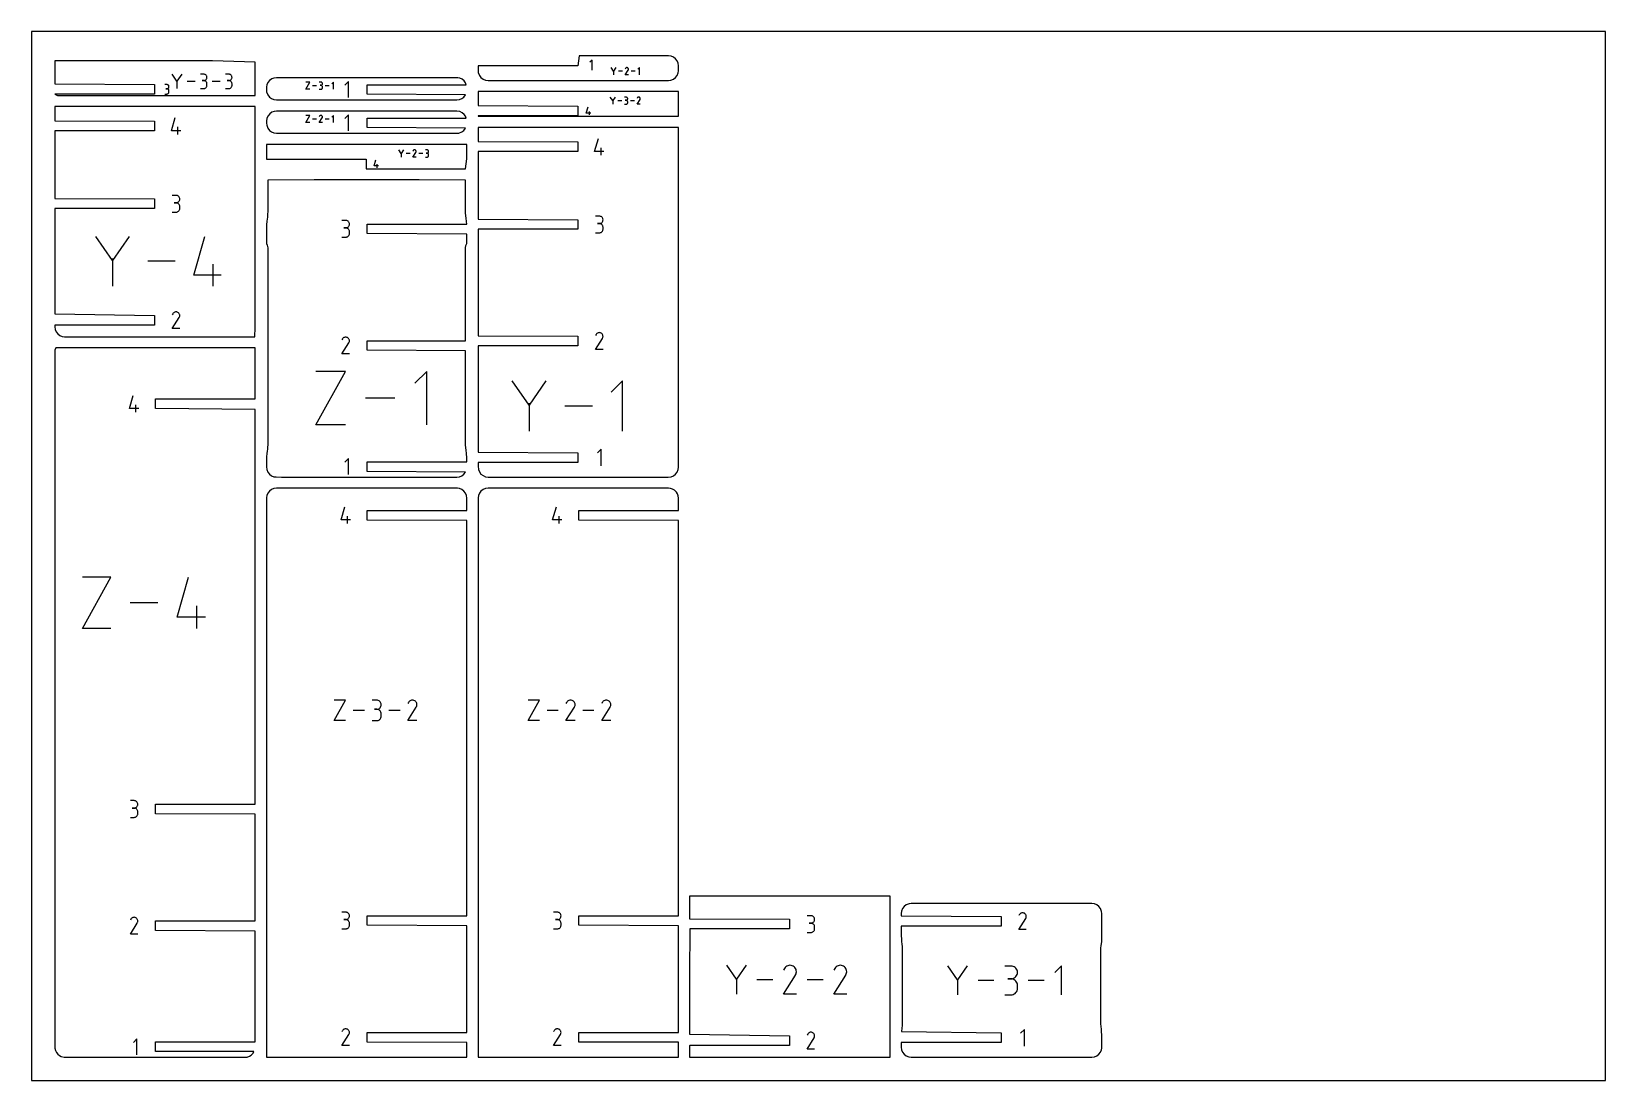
# Model space of a CAD drawing. Extents: x 0 to 450, y 0 to 300.
import ezdxf

# ---------------------------------------------------------------- set-up
doc = ezdxf.new("R2010")
doc.units = 0

msp = doc.modelspace()

# ---------------------------------------------------------------- linework, layer by layer
at = {"layer": 'annotation', "color": 1}
for p, q in [((160.248592, 291.81638), (159.608331, 291.175939)), ((160.248592, 288.93638), (160.248592, 291.81638)), ((166.400949, 288.664067), (165.712512, 289.659641)), ((167.089257, 289.659641), (166.400949, 288.664067)), ((166.400949, 288.744184), (166.400949, 287.595624)), ((168.991973, 288.627633), (167.863474, 288.627633)), ((169.765892, 287.595672), (170.612881, 288.959215)), ((169.827372, 289.430081), (169.767187, 289.314629)), ((169.875133, 289.497807), (169.827372, 289.430081)), ((169.932436, 289.554343), (169.875133, 289.497807)), ((169.997538, 289.599236), (169.932436, 289.554343)), ((170.068696, 289.632032), (169.997538, 289.599236)), ((170.144168, 289.65228), (170.068696, 289.632032)), ((170.222209, 289.659526), (170.144168, 289.65228)), ((170.301079, 289.653318), (170.222209, 289.659526)), ((170.379033, 289.633203), (170.301079, 289.653318)), ((170.45433, 289.598728), (170.379033, 289.633203)), ((170.521674, 289.550907), (170.45433, 289.598728)), ((170.45433, 289.598728), (170.45433, 289.598728)), ((170.577982, 289.493521), (170.521674, 289.550907)), ((170.622751, 289.428331), (170.577982, 289.493521)), ((170.612881, 288.959215), (170.613894, 288.960468)), ((170.612881, 288.959215), (170.612881, 288.959215)), ((170.613894, 288.960468), (170.614865, 288.961731)), ((170.614865, 288.961731), (170.615801, 288.963016)), ((170.615801, 288.963016), (170.616708, 288.964333)), ((170.616708, 288.964333), (170.617592, 288.965693)), ((170.617592, 288.965693), (170.618461, 288.967105)), ((170.618461, 288.967105), (170.61932, 288.968582)), ((170.61932, 288.968582), (170.620176, 288.970133)), ((170.620176, 288.970133), (170.621035, 288.97177)), ((170.621035, 288.97177), (170.656007, 289.046857)), ((170.621035, 288.97177), (170.621035, 288.97177)), ((170.655483, 289.357094), (170.622751, 289.428331)), ((170.675674, 289.28157), (170.655483, 289.357094)), ((170.656007, 289.046857), (170.676437, 289.124693)), ((170.682826, 289.203516), (170.675674, 289.28157)), ((170.676437, 289.124693), (170.682826, 289.203516)), ((172.585321, 288.627633), (171.456823, 288.627633)), ((173.817979, 289.659577), (173.35915, 289.200618)), ((173.817979, 287.595688), (173.817979, 289.659577)), ((38.711499, 284.821149), (38.110672, 284.821149)), ((38.711499, 283.619495), (38.410661, 283.619495)), ((38.410661, 283.619495), (38.711499, 283.619495)), ((38.819559, 284.81145), (38.711499, 284.821149)), ((38.711499, 283.619495), (38.819559, 283.629197)), ((38.819559, 283.609796), (38.711499, 283.619495)), ((38.711499, 283.619495), (38.711499, 283.619495)), ((38.92124, 284.783498), (38.819559, 284.81145)), ((38.819559, 283.629197), (38.92124, 283.657165)), ((38.92124, 283.581844), (38.819559, 283.609796)), ((39.01485, 284.739013), (38.92124, 284.783498)), ((38.92124, 283.657165), (39.01485, 283.701694)), ((39.01485, 283.537359), (38.92124, 283.581844)), ((39.098699, 284.679713), (39.01485, 284.739013)), ((39.01485, 283.701694), (39.098699, 283.76108)), ((39.098699, 283.478059), (39.01485, 283.537359)), ((39.171095, 284.607319), (39.098699, 284.679713)), ((39.098699, 283.76108), (39.171095, 283.833617)), ((39.230347, 284.523548), (39.171095, 284.607319)), ((39.171095, 283.833617), (39.230347, 283.917599)), ((39.274763, 284.43012), (39.230347, 284.523548)), ((39.230347, 283.917599), (39.274763, 284.011322)), ((39.302653, 284.328755), (39.274763, 284.43012)), ((39.274763, 284.011322), (39.302653, 284.113081)), ((39.312326, 284.221171), (39.302653, 284.328755)), ((39.302653, 284.113081), (39.312326, 284.221171)), ((39.312326, 284.221171), (39.312326, 284.221171)), ((41.579927, 285.806261), (40.203052, 287.797409)), ((42.956542, 287.797409), (41.579927, 285.806261)), ((41.579927, 285.966495), (41.579927, 283.669374)), ((46.761973, 285.733392), (44.504976, 285.733392)), ((49.226123, 287.792491), (48.309501, 287.792491)), ((48.309501, 283.669633), (49.226123, 283.669633)), ((49.226123, 285.959247), (48.767165, 285.959247)), ((48.767165, 285.959247), (49.226123, 285.959247)), ((49.39098, 287.777694), (49.226123, 287.792491)), ((49.226123, 285.959247), (49.39098, 285.974048)), ((49.39098, 285.94445), (49.226123, 285.959247)), ((49.226123, 285.959247), (49.226123, 285.959247)), ((49.226123, 283.669633), (49.39098, 283.684422)), ((49.226123, 283.669633), (49.226123, 283.669633)), ((49.546104, 287.735051), (49.39098, 287.777694)), ((49.39098, 285.974048), (49.546104, 286.016716)), ((49.546104, 285.901806), (49.39098, 285.94445)), ((49.39098, 283.684422), (49.546104, 283.727044)), ((49.688917, 287.667184), (49.546104, 287.735051)), ((49.546104, 286.016716), (49.688917, 286.08465)), ((49.688917, 285.83394), (49.546104, 285.901806)), ((49.546104, 283.727044), (49.688917, 283.794883)), ((49.816836, 287.576716), (49.688917, 287.667184)), ((49.688917, 286.08465), (49.816836, 286.175249)), ((49.816836, 285.743472), (49.688917, 285.83394)), ((49.688917, 283.794883), (49.816836, 283.885323)), ((49.927283, 287.466271), (49.816836, 287.576716)), ((49.816836, 286.175249), (49.927283, 286.285911)), ((49.927283, 285.633027), (49.816836, 285.743472)), ((49.816836, 283.885323), (49.927283, 283.995747)), ((50.017678, 287.33847), (49.927283, 287.466271)), ((49.927283, 286.285911), (50.017678, 286.414035)), ((50.017678, 285.505226), (49.927283, 285.633027)), ((49.927283, 283.995747), (50.017678, 284.123539)), ((50.08544, 287.195937), (50.017678, 287.33847)), ((50.017678, 286.414035), (50.08544, 286.557019)), ((50.08544, 285.362693), (50.017678, 285.505226)), ((50.017678, 284.123539), (50.08544, 284.266083)), ((50.127989, 287.041294), (50.08544, 287.195937)), ((50.08544, 286.557019), (50.127989, 286.712262)), ((50.127989, 285.20805), (50.08544, 285.362693)), ((50.08544, 284.266083), (50.127989, 284.420762)), ((50.142745, 286.877163), (50.127989, 287.041294)), ((50.127989, 286.712262), (50.142745, 286.877163)), ((50.142745, 285.043919), (50.127989, 285.20805)), ((50.127989, 284.420762), (50.142745, 284.584961)), ((50.142745, 286.877163), (50.142745, 286.877163)), ((50.142745, 284.584961), (50.142745, 285.043919)), ((50.142745, 285.043919), (50.142745, 285.043919)), ((53.948047, 285.733392), (51.69105, 285.733392)), ((56.412197, 287.792491), (55.495575, 287.792491)), ((55.495575, 283.669633), (56.412197, 283.669633)), ((56.412197, 285.959247), (55.953239, 285.959247)), ((55.953239, 285.959247), (56.412197, 285.959247)), ((56.577054, 287.777694), (56.412197, 287.792491)), ((56.412197, 285.959247), (56.577054, 285.974048)), ((56.577054, 285.94445), (56.412197, 285.959247)), ((56.412197, 285.959247), (56.412197, 285.959247)), ((56.412197, 283.669633), (56.577054, 283.684422)), ((56.412197, 283.669633), (56.412197, 283.669633)), ((56.732178, 287.735051), (56.577054, 287.777694)), ((56.577054, 285.974048), (56.732178, 286.016716)), ((56.732178, 285.901806), (56.577054, 285.94445)), ((56.577054, 283.684422), (56.732178, 283.727044)), ((56.87499, 287.667184), (56.732178, 287.735051)), ((56.732178, 286.016716), (56.87499, 286.08465)), ((56.87499, 285.83394), (56.732178, 285.901806)), ((56.732178, 283.727044), (56.87499, 283.794883)), ((57.00291, 287.576716), (56.87499, 287.667184)), ((56.87499, 286.08465), (57.00291, 286.175249)), ((57.00291, 285.743472), (56.87499, 285.83394)), ((56.87499, 283.794883), (57.00291, 283.885323)), ((57.113357, 287.466271), (57.00291, 287.576716)), ((57.00291, 286.175249), (57.113357, 286.285911)), ((57.113357, 285.633027), (57.00291, 285.743472)), ((57.00291, 283.885323), (57.113357, 283.995747)), ((57.203752, 287.33847), (57.113357, 287.466271)), ((57.113357, 286.285911), (57.203752, 286.414035)), ((57.203752, 285.505226), (57.113357, 285.633027)), ((57.113357, 283.995747), (57.203752, 284.123539)), ((57.271514, 287.195937), (57.203752, 287.33847)), ((57.203752, 286.414035), (57.271514, 286.557019)), ((57.271514, 285.362693), (57.203752, 285.505226)), ((57.203752, 284.123539), (57.271514, 284.266083)), ((57.314063, 287.041294), (57.271514, 287.195937)), ((57.271514, 286.557019), (57.314063, 286.712262)), ((57.314063, 285.20805), (57.271514, 285.362693)), ((57.271514, 284.266083), (57.314063, 284.420762)), ((57.328819, 286.877163), (57.314063, 287.041294)), ((57.314063, 286.712262), (57.328819, 286.877163)), ((57.328819, 285.043919), (57.314063, 285.20805)), ((57.314063, 284.420762), (57.328819, 284.584961)), ((57.328819, 286.877163), (57.328819, 286.877163)), ((57.328819, 284.584961), (57.328819, 285.043919)), ((57.328819, 285.043919), (57.328819, 285.043919)), ((78.455083, 283.458007), (79.601055, 285.521895)), ((79.601055, 285.521895), (78.455083, 285.521895)), ((81.503706, 284.489951), (80.375207, 284.489951)), ((82.735781, 285.519501), (82.27747, 285.519501)), ((82.735781, 284.602879), (82.506301, 284.602879)), ((82.506301, 284.602879), (82.735781, 284.602879)), ((82.818209, 285.512102), (82.735781, 285.519501)), ((82.735781, 284.602879), (82.818209, 284.610279)), ((82.818209, 284.59548), (82.735781, 284.602879)), ((82.735781, 284.602879), (82.735781, 284.602879)), ((82.895771, 285.490781), (82.818209, 285.512102)), ((82.818209, 284.610279), (82.895771, 284.631613)), ((82.895771, 284.574159), (82.818209, 284.59548)), ((82.967177, 285.456847), (82.895771, 285.490781)), ((82.895771, 284.631613), (82.967177, 284.66558)), ((82.967177, 284.540225), (82.895771, 284.574159)), ((82.895771, 283.486777), (82.967177, 283.520697)), ((83.031137, 285.411614), (82.967177, 285.456847)), ((82.967177, 284.66558), (83.031137, 284.71088)), ((83.031137, 284.494992), (82.967177, 284.540225)), ((82.967177, 283.520697), (83.031137, 283.565917)), ((83.086361, 285.356391), (83.031137, 285.411614)), ((83.031137, 284.71088), (83.086361, 284.766211)), ((83.086361, 284.439769), (83.031137, 284.494992)), ((83.031137, 283.565917), (83.086361, 283.621129)), ((83.131558, 285.292491), (83.086361, 285.356391)), ((83.086361, 284.766211), (83.131558, 284.830273)), ((83.131558, 284.375869), (83.086361, 284.439769)), ((83.086361, 283.621129), (83.131558, 283.685025)), ((83.165439, 285.221224), (83.131558, 285.292491)), ((83.131558, 284.830273), (83.165439, 284.901765)), ((83.165439, 284.304602), (83.131558, 284.375869)), ((83.131558, 283.685025), (83.165439, 283.756297)), ((83.186713, 285.143902), (83.165439, 285.221224)), ((83.165439, 284.901765), (83.186713, 284.979387)), ((83.186713, 284.22728), (83.165439, 284.304602)), ((83.165439, 283.756297), (83.186713, 283.833637)), ((83.194092, 285.061837), (83.186713, 285.143902)), ((83.186713, 284.979387), (83.194092, 285.061837)), ((83.194092, 284.145215), (83.186713, 284.22728)), ((83.186713, 283.833637), (83.194092, 283.915736)), ((83.194092, 285.061837), (83.194092, 285.061837)), ((83.194092, 283.915736), (83.194092, 284.145215)), ((83.194092, 284.145215), (83.194092, 284.145215)), ((85.096742, 284.489951), (83.968244, 284.489951)), ((86.3294, 285.521895), (85.870571, 285.062937)), ((86.3294, 283.458007), (86.3294, 285.521895)), ((90.643085, 285.680377), (89.630784, 284.667789)), ((90.643085, 281.126875), (90.643085, 285.680377)), ((170.682515, 287.595672), (169.765892, 287.595672)), ((38.110672, 282.1187), (38.711499, 282.1187)), ((38.711499, 282.1187), (38.819559, 282.128394)), ((38.711499, 282.1187), (38.711499, 282.1187)), ((38.819559, 282.128394), (38.92124, 282.156331)), ((38.92124, 282.156331), (39.01485, 282.200798)), ((39.01485, 282.200798), (39.098699, 282.26008)), ((39.171095, 283.405665), (39.098699, 283.478059)), ((39.098699, 282.26008), (39.171095, 282.332461)), ((39.230347, 283.321894), (39.171095, 283.405665)), ((39.171095, 282.332461), (39.230347, 282.416226)), ((39.274763, 283.228466), (39.230347, 283.321894)), ((39.230347, 282.416226), (39.274763, 282.50966)), ((39.302653, 283.127101), (39.274763, 283.228466)), ((39.274763, 282.50966), (39.302653, 282.61105)), ((39.312326, 283.019516), (39.302653, 283.127101)), ((39.302653, 282.61105), (39.312326, 282.718679)), ((39.312326, 282.718679), (39.312326, 283.019516)), ((39.312326, 283.019516), (39.312326, 283.019516)), ((79.601055, 283.458007), (78.455083, 283.458007)), ((82.27747, 283.458072), (82.735781, 283.458072)), ((82.735781, 283.458072), (82.818209, 283.465466)), ((82.735781, 283.458072), (82.735781, 283.458072)), ((82.818209, 283.465466), (82.895771, 283.486777)), ((166.172053, 280.234216), (165.483615, 281.22979)), ((166.86036, 281.22979), (166.172053, 280.234216)), ((166.172053, 280.314333), (166.172053, 279.165772)), ((168.763076, 280.197781), (167.634577, 280.197781)), ((169.995151, 281.227331), (169.53684, 281.227331)), ((169.53684, 279.165902), (169.995151, 279.165902)), ((169.995151, 280.310709), (169.765672, 280.310709)), ((169.765672, 280.310709), (169.995151, 280.310709)), ((170.077579, 281.219932), (169.995151, 281.227331)), ((169.995151, 280.310709), (170.077579, 280.318109)), ((170.077579, 280.30331), (169.995151, 280.310709)), ((169.995151, 280.310709), (169.995151, 280.310709)), ((169.995151, 279.165902), (170.077579, 279.173296)), ((169.995151, 279.165902), (169.995151, 279.165902)), ((170.155142, 281.19861), (170.077579, 281.219932)), ((170.077579, 280.318109), (170.155142, 280.339443)), ((170.155142, 280.281988), (170.077579, 280.30331)), ((170.077579, 279.173296), (170.155142, 279.194607)), ((170.226548, 281.164677), (170.155142, 281.19861)), ((170.155142, 280.339443), (170.226548, 280.37341)), ((170.226548, 280.248055), (170.155142, 280.281988)), ((170.155142, 279.194607), (170.226548, 279.228527)), ((170.290507, 281.119443), (170.226548, 281.164677)), ((170.226548, 280.37341), (170.290507, 280.41871)), ((170.290507, 280.202821), (170.226548, 280.248055)), ((170.226548, 279.228527), (170.290507, 279.273746)), ((170.345731, 281.064221), (170.290507, 281.119443)), ((170.290507, 280.41871), (170.345731, 280.474041)), ((170.345731, 280.147599), (170.290507, 280.202821)), ((170.290507, 279.273746), (170.345731, 279.328958)), ((170.390928, 281.00032), (170.345731, 281.064221)), ((170.345731, 280.474041), (170.390928, 280.538102)), ((170.390928, 280.083698), (170.345731, 280.147599)), ((170.345731, 279.328958), (170.390928, 279.392855)), ((170.424809, 280.929054), (170.390928, 281.00032)), ((170.390928, 280.538102), (170.424809, 280.609595)), ((170.424809, 280.012432), (170.390928, 280.083698)), ((170.390928, 279.392855), (170.424809, 279.464127)), ((170.446084, 280.851732), (170.424809, 280.929054)), ((170.424809, 280.609595), (170.446084, 280.687216)), ((170.446084, 279.93511), (170.424809, 280.012432)), ((170.424809, 279.464127), (170.446084, 279.541466)), ((170.453462, 280.769667), (170.446084, 280.851732)), ((170.446084, 280.687216), (170.453462, 280.769667)), ((170.453462, 279.853045), (170.446084, 279.93511)), ((170.446084, 279.541466), (170.453462, 279.623566)), ((170.453462, 280.769667), (170.453462, 280.769667)), ((170.453462, 279.623566), (170.453462, 279.853045)), ((170.453462, 279.853045), (170.453462, 279.853045)), ((172.356113, 280.197781), (171.227614, 280.197781)), ((173.130033, 279.16582), (173.977021, 280.529364)), ((174.046655, 279.16582), (173.130033, 279.16582)), ((173.191512, 281.000229), (173.131327, 280.884778)), ((173.239273, 281.067956), (173.191512, 281.000229)), ((173.296577, 281.124492), (173.239273, 281.067956)), ((173.361678, 281.169384), (173.296577, 281.124492)), ((173.432836, 281.202181), (173.361678, 281.169384)), ((173.508308, 281.222429), (173.432836, 281.202181)), ((173.586349, 281.229675), (173.508308, 281.222429)), ((173.665219, 281.223467), (173.586349, 281.229675)), ((173.743173, 281.203351), (173.665219, 281.223467)), ((173.81847, 281.168876), (173.743173, 281.203351)), ((173.885815, 281.121055), (173.81847, 281.168876)), ((173.81847, 281.168876), (173.81847, 281.168876)), ((173.942122, 281.06367), (173.885815, 281.121055)), ((173.986892, 280.99848), (173.942122, 281.06367)), ((173.977021, 280.529364), (173.978034, 280.530616)), ((173.977021, 280.529364), (173.977021, 280.529364)), ((173.978034, 280.530616), (173.979005, 280.53188)), ((173.979005, 280.53188), (173.979941, 280.533165)), ((173.979941, 280.533165), (173.980848, 280.534482)), ((173.980848, 280.534482), (173.981733, 280.535841)), ((173.981733, 280.535841), (173.982601, 280.537254)), ((173.982601, 280.537254), (173.98346, 280.538731)), ((173.98346, 280.538731), (173.984316, 280.540282)), ((173.984316, 280.540282), (173.985176, 280.541918)), ((173.985176, 280.541918), (174.020148, 280.617006)), ((173.985176, 280.541918), (173.985176, 280.541918)), ((174.019623, 280.927243), (173.986892, 280.99848)), ((174.039814, 280.851718), (174.019623, 280.927243)), ((174.020148, 280.617006), (174.040578, 280.694841)), ((174.046966, 280.773665), (174.039814, 280.851718)), ((174.040578, 280.694841), (174.046966, 280.773665)), ((39.996547, 271.632606), (41.060939, 275.365505)), ((78.454927, 273.925456), (79.600899, 275.989344)), ((79.600899, 275.989344), (78.454927, 275.989344)), ((81.50355, 274.9574), (80.375051, 274.9574)), ((82.27747, 273.925439), (83.124458, 275.288982)), ((82.338949, 275.759848), (82.278764, 275.644396)), ((82.38671, 275.827574), (82.338949, 275.759848)), ((82.444013, 275.88411), (82.38671, 275.827574)), ((82.509115, 275.929003), (82.444013, 275.88411)), ((82.580273, 275.9618), (82.509115, 275.929003)), ((82.655745, 275.982047), (82.580273, 275.9618)), ((82.733786, 275.989293), (82.655745, 275.982047)), ((82.812656, 275.983085), (82.733786, 275.989293)), ((82.89061, 275.96297), (82.812656, 275.983085)), ((82.965907, 275.928495), (82.89061, 275.96297)), ((83.033252, 275.880674), (82.965907, 275.928495)), ((82.965907, 275.928495), (82.965907, 275.928495)), ((83.089559, 275.823289), (83.033252, 275.880674)), ((83.134329, 275.758098), (83.089559, 275.823289)), ((83.124458, 275.288982), (83.125471, 275.290235)), ((83.124458, 275.288982), (83.124458, 275.288982)), ((83.125471, 275.290235), (83.126442, 275.291499)), ((83.126442, 275.291499), (83.127378, 275.292784)), ((83.127378, 275.292784), (83.128285, 275.2941)), ((83.128285, 275.2941), (83.12917, 275.29546)), ((83.12917, 275.29546), (83.130038, 275.296873)), ((83.130038, 275.296873), (83.130897, 275.298349)), ((83.130897, 275.298349), (83.131753, 275.2999)), ((83.131753, 275.2999), (83.132612, 275.301537)), ((83.132612, 275.301537), (83.167584, 275.376625)), ((83.132612, 275.301537), (83.132612, 275.301537)), ((83.16706, 275.686861), (83.134329, 275.758098)), ((83.187251, 275.611337), (83.16706, 275.686861)), ((83.167584, 275.376625), (83.188014, 275.45446)), ((83.194403, 275.533283), (83.187251, 275.611337)), ((83.188014, 275.45446), (83.194403, 275.533283)), ((85.096898, 274.9574), (83.9684, 274.9574)), ((86.329556, 275.989344), (85.870727, 275.530386)), ((86.329556, 273.925456), (86.329556, 275.989344)), ((90.643085, 276.147825), (89.630784, 275.135238)), ((90.643085, 271.594324), (90.643085, 276.147825)), ((158.599496, 276.642123), (159.117406, 278.458471)), ((159.896322, 276.642123), (158.599496, 276.642123)), ((159.507597, 276.122895), (159.507597, 277.16018)), ((42.661742, 271.632606), (39.996547, 271.632606)), ((41.862846, 270.565505), (41.862846, 272.697299)), ((79.600899, 273.925456), (78.454927, 273.925456)), ((83.194092, 273.925439), (82.27747, 273.925439)), ((105.67256, 265.137672), (104.984122, 266.133247)), ((106.360867, 266.133247), (105.67256, 265.137672)), ((109.098982, 265.903686), (109.038797, 265.788235)), ((109.146743, 265.971413), (109.098982, 265.903686)), ((109.204047, 266.027949), (109.146743, 265.971413)), ((109.269149, 266.072841), (109.204047, 266.027949)), ((109.340307, 266.105638), (109.269149, 266.072841)), ((109.415778, 266.125886), (109.340307, 266.105638)), ((109.49382, 266.133132), (109.415778, 266.125886)), ((109.572689, 266.126923), (109.49382, 266.133132)), ((109.650643, 266.106808), (109.572689, 266.126923)), ((109.72594, 266.072333), (109.650643, 266.106808)), ((109.793285, 266.024512), (109.72594, 266.072333)), ((109.72594, 266.072333), (109.72594, 266.072333)), ((109.849592, 265.967127), (109.793285, 266.024512)), ((109.894362, 265.901936), (109.849592, 265.967127)), ((109.892646, 265.445375), (109.927618, 265.520463)), ((109.927093, 265.8307), (109.894362, 265.901936)), ((109.947285, 265.755175), (109.927093, 265.8307)), ((109.927618, 265.520463), (109.948048, 265.598298)), ((109.954436, 265.677122), (109.947285, 265.755175)), ((109.948048, 265.598298), (109.954436, 265.677122)), ((113.089006, 266.130788), (112.630695, 266.130788)), ((113.171435, 266.123389), (113.089006, 266.130788)), ((113.248997, 266.102067), (113.171435, 266.123389)), ((113.320403, 266.068134), (113.248997, 266.102067)), ((113.384363, 266.0229), (113.320403, 266.068134)), ((113.439586, 265.967678), (113.384363, 266.0229)), ((113.484784, 265.903777), (113.439586, 265.967678)), ((113.518665, 265.832511), (113.484784, 265.903777)), ((113.484784, 265.441559), (113.518665, 265.513051)), ((113.539939, 265.755189), (113.518665, 265.832511)), ((113.518665, 265.513051), (113.539939, 265.590673)), ((113.547317, 265.673124), (113.539939, 265.755189)), ((113.539939, 265.590673), (113.547317, 265.673124)), ((113.547317, 265.673124), (113.547317, 265.673124)), ((160.995533, 265.694714), (162.059925, 269.427613)), ((163.660728, 265.694714), (160.995533, 265.694714)), ((162.861832, 264.627613), (162.861832, 266.759407)), ((97.976594, 261.539178), (98.466358, 263.256813)), ((99.202942, 261.539178), (97.976594, 261.539178)), ((98.835342, 261.048168), (98.835342, 262.02908)), ((105.67256, 265.21779), (105.67256, 264.069229)), ((108.263583, 265.101238), (107.135084, 265.101238)), ((109.037503, 264.069277), (109.884492, 265.43282)), ((109.954125, 264.069277), (109.037503, 264.069277)), ((109.884492, 265.43282), (109.885504, 265.434073)), ((109.884492, 265.43282), (109.884492, 265.43282)), ((109.885504, 265.434073), (109.886475, 265.435337)), ((109.886475, 265.435337), (109.887411, 265.436622)), ((109.887411, 265.436622), (109.888318, 265.437939)), ((109.888318, 265.437939), (109.889203, 265.439298)), ((109.889203, 265.439298), (109.890071, 265.440711)), ((109.890071, 265.440711), (109.890931, 265.442187)), ((109.890931, 265.442187), (109.891786, 265.443739)), ((109.891786, 265.443739), (109.892646, 265.445375)), ((109.892646, 265.445375), (109.892646, 265.445375)), ((111.856931, 265.101238), (110.728433, 265.101238)), ((112.630695, 264.069359), (113.089006, 264.069359)), ((113.089006, 265.214165), (112.859527, 265.214165)), ((112.859527, 265.214165), (113.089006, 265.214165)), ((113.089006, 265.214165), (113.171435, 265.221566)), ((113.171435, 265.206767), (113.089006, 265.214165)), ((113.089006, 265.214165), (113.089006, 265.214165)), ((113.089006, 264.069359), (113.171435, 264.076753)), ((113.089006, 264.069359), (113.089006, 264.069359)), ((113.171435, 265.221566), (113.248997, 265.2429)), ((113.248997, 265.185445), (113.171435, 265.206767)), ((113.171435, 264.076753), (113.248997, 264.098064)), ((113.248997, 265.2429), (113.320403, 265.276867)), ((113.320403, 265.151512), (113.248997, 265.185445)), ((113.248997, 264.098064), (113.320403, 264.131983)), ((113.320403, 265.276867), (113.384363, 265.322166)), ((113.384363, 265.106278), (113.320403, 265.151512)), ((113.320403, 264.131983), (113.384363, 264.177203)), ((113.384363, 265.322166), (113.439586, 265.377497)), ((113.439586, 265.051056), (113.384363, 265.106278)), ((113.384363, 264.177203), (113.439586, 264.232415)), ((113.439586, 265.377497), (113.484784, 265.441559)), ((113.484784, 264.987155), (113.439586, 265.051056)), ((113.439586, 264.232415), (113.484784, 264.296311)), ((113.518665, 264.915889), (113.484784, 264.987155)), ((113.484784, 264.296311), (113.518665, 264.367583)), ((113.539939, 264.838567), (113.518665, 264.915889)), ((113.518665, 264.367583), (113.539939, 264.444923)), ((113.547317, 264.756502), (113.539939, 264.838567)), ((113.539939, 264.444923), (113.547317, 264.527023)), ((113.547317, 264.527023), (113.547317, 264.756502)), ((113.547317, 264.756502), (113.547317, 264.756502)), ((41.329144, 253.138541), (40.263247, 253.138541)), ((41.520849, 253.121334), (41.329144, 253.138541)), ((41.701236, 253.071746), (41.520849, 253.121334)), ((41.867305, 252.992827), (41.701236, 253.071746)), ((42.016057, 252.887627), (41.867305, 252.992827)), ((42.144491, 252.759195), (42.016057, 252.887627)), ((42.249607, 252.610581), (42.144491, 252.759195)), ((42.328404, 252.444836), (42.249607, 252.610581)), ((42.377882, 252.265009), (42.328404, 252.444836)), ((42.395042, 252.074149), (42.377882, 252.265009)), ((42.377882, 251.882393), (42.395042, 252.074149)), ((42.395042, 252.074149), (42.395042, 252.074149)), ((40.263247, 248.34426), (41.329144, 248.34426)), ((41.329144, 251.006746), (40.795443, 251.006746)), ((40.795443, 251.006746), (41.329144, 251.006746)), ((41.329144, 251.006746), (41.520849, 251.023957)), ((41.520849, 250.989539), (41.329144, 251.006746)), ((41.329144, 251.006746), (41.329144, 251.006746)), ((41.329144, 248.34426), (41.520849, 248.361458)), ((41.329144, 248.34426), (41.329144, 248.34426)), ((41.520849, 251.023957), (41.701236, 251.073574)), ((41.701236, 250.939951), (41.520849, 250.989539)), ((41.520849, 248.361458), (41.701236, 248.411021)), ((41.701236, 251.073574), (41.867305, 251.152572)), ((41.867305, 250.861032), (41.701236, 250.939951)), ((41.701236, 248.411021), (41.867305, 248.489908)), ((41.867305, 251.152572), (42.016057, 251.257925)), ((42.016057, 250.755832), (41.867305, 250.861032)), ((41.867305, 248.489908), (42.016057, 248.595076)), ((42.016057, 251.257925), (42.144491, 251.386609)), ((42.144491, 250.6274), (42.016057, 250.755832)), ((42.016057, 248.595076), (42.144491, 248.723483)), ((42.144491, 251.386609), (42.249607, 251.535598)), ((42.249607, 250.478787), (42.144491, 250.6274)), ((42.144491, 248.723483), (42.249607, 248.872086)), ((42.249607, 251.535598), (42.328404, 251.701868)), ((42.328404, 250.313041), (42.249607, 250.478787)), ((42.249607, 248.872086), (42.328404, 249.037844)), ((42.328404, 251.701868), (42.377882, 251.882393)), ((42.377882, 250.133214), (42.328404, 250.313041)), ((42.328404, 249.037844), (42.377882, 249.217714)), ((42.395042, 249.942354), (42.377882, 250.133214)), ((42.377882, 249.217714), (42.395042, 249.408653)), ((42.395042, 249.408653), (42.395042, 249.942354)), ((42.395042, 249.942354), (42.395042, 249.942354)), ((89.828638, 245.963635), (88.76274, 245.963635)), ((89.828638, 243.83184), (89.294936, 243.83184)), ((89.294936, 243.83184), (89.828638, 243.83184)), ((90.020342, 245.946428), (89.828638, 245.963635)), ((89.828638, 243.83184), (90.020342, 243.849051)), ((90.020342, 243.814633), (89.828638, 243.83184)), ((89.828638, 243.83184), (89.828638, 243.83184)), ((90.200729, 245.89684), (90.020342, 245.946428)), ((90.020342, 243.849051), (90.200729, 243.898668)), ((90.200729, 243.765045), (90.020342, 243.814633)), ((90.366798, 245.817921), (90.200729, 245.89684)), ((90.200729, 243.898668), (90.366798, 243.977665)), ((90.366798, 243.686126), (90.200729, 243.765045)), ((90.51555, 245.71272), (90.366798, 245.817921)), ((90.366798, 243.977665), (90.51555, 244.083018)), ((90.51555, 243.580925), (90.366798, 243.686126)), ((90.643984, 245.584288), (90.51555, 245.71272)), ((90.51555, 244.083018), (90.643984, 244.211702)), ((90.643984, 243.452494), (90.51555, 243.580925)), ((90.7491, 245.435675), (90.643984, 245.584288)), ((90.643984, 244.211702), (90.7491, 244.360691)), ((90.7491, 243.30388), (90.643984, 243.452494)), ((90.827897, 245.26993), (90.7491, 245.435675)), ((90.7491, 244.360691), (90.827897, 244.526961)), ((90.827897, 243.138135), (90.7491, 243.30388)), ((90.877375, 245.090102), (90.827897, 245.26993)), ((90.827897, 244.526961), (90.877375, 244.707486)), ((90.877375, 242.958307), (90.827897, 243.138135)), ((90.894535, 244.899242), (90.877375, 245.090102)), ((90.877375, 244.707486), (90.894535, 244.899242)), ((90.894535, 244.899242), (90.894535, 244.899242)), ((162.328131, 247.200649), (161.262233, 247.200649)), ((162.328131, 245.068854), (161.794429, 245.068854)), ((161.794429, 245.068854), (162.328131, 245.068854)), ((162.519835, 247.183442), (162.328131, 247.200649)), ((162.328131, 245.068854), (162.519835, 245.086065)), ((162.519835, 245.051647), (162.328131, 245.068854)), ((162.328131, 245.068854), (162.328131, 245.068854)), ((162.700222, 247.133854), (162.519835, 247.183442)), ((162.519835, 245.086065), (162.700222, 245.135682)), ((162.700222, 245.002059), (162.519835, 245.051647)), ((162.866291, 247.054935), (162.700222, 247.133854)), ((162.700222, 245.135682), (162.866291, 245.21468)), ((162.866291, 244.92314), (162.700222, 245.002059)), ((163.015043, 246.949735), (162.866291, 247.054935)), ((162.866291, 245.21468), (163.015043, 245.320033)), ((163.015043, 244.81794), (162.866291, 244.92314)), ((163.143477, 246.821303), (163.015043, 246.949735)), ((163.015043, 245.320033), (163.143477, 245.448716)), ((163.143477, 244.689508), (163.015043, 244.81794)), ((163.248593, 246.672689), (163.143477, 246.821303)), ((163.143477, 245.448716), (163.248593, 245.597706)), ((163.248593, 244.540895), (163.143477, 244.689508)), ((163.32739, 246.506944), (163.248593, 246.672689)), ((163.248593, 245.597706), (163.32739, 245.763975)), ((163.32739, 244.375149), (163.248593, 244.540895)), ((163.248593, 242.934194), (163.32739, 243.099952)), ((163.376868, 246.327116), (163.32739, 246.506944)), ((163.32739, 245.763975), (163.376868, 245.944501)), ((163.376868, 244.195322), (163.32739, 244.375149)), ((163.32739, 243.099952), (163.376868, 243.279822)), ((163.394028, 246.136257), (163.376868, 246.327116)), ((163.376868, 245.944501), (163.394028, 246.136257)), ((163.394028, 244.004462), (163.376868, 244.195322)), ((163.376868, 243.279822), (163.394028, 243.470761)), ((163.394028, 246.136257), (163.394028, 246.136257)), ((163.394028, 243.470761), (163.394028, 244.004462)), ((163.394028, 244.004462), (163.394028, 244.004462)), ((23.183343, 234.524136), (18.437995, 241.386557)), ((27.927799, 241.386557), (23.183343, 234.524136)), ((46.376577, 230.322554), (49.531221, 241.386111)), ((88.76274, 241.169354), (89.828638, 241.169354)), ((89.828638, 241.169354), (90.020342, 241.186551)), ((89.828638, 241.169354), (89.828638, 241.169354)), ((90.020342, 241.186551), (90.200729, 241.236114)), ((90.200729, 241.236114), (90.366798, 241.315001)), ((90.366798, 241.315001), (90.51555, 241.420169)), ((90.51555, 241.420169), (90.643984, 241.548576)), ((90.643984, 241.548576), (90.7491, 241.69718)), ((90.7491, 241.69718), (90.827897, 241.862938)), ((90.827897, 241.862938), (90.877375, 242.042807)), ((90.894535, 242.767447), (90.877375, 242.958307)), ((90.877375, 242.042807), (90.894535, 242.233746)), ((90.894535, 242.233746), (90.894535, 242.767447)), ((90.894535, 242.767447), (90.894535, 242.767447)), ((161.262233, 242.406368), (162.328131, 242.406368)), ((162.328131, 242.406368), (162.519835, 242.423565)), ((162.328131, 242.406368), (162.328131, 242.406368)), ((162.519835, 242.423565), (162.700222, 242.473129)), ((162.700222, 242.473129), (162.866291, 242.552015)), ((162.866291, 242.552015), (163.015043, 242.657183)), ((163.015043, 242.657183), (163.143477, 242.785591)), ((163.143477, 242.785591), (163.248593, 242.934194)), ((23.183343, 235.076377), (23.183343, 227.159435)), ((41.043079, 234.272996), (33.264419, 234.272996)), ((54.275676, 230.322554), (46.376577, 230.322554)), ((51.907909, 227.159881), (51.907909, 233.47809)), ((40.263247, 215.011979), (42.233095, 218.183182)), ((40.40623, 219.278278), (40.266257, 219.009771)), ((40.517309, 219.43579), (40.40623, 219.278278)), ((40.650579, 219.567276), (40.517309, 219.43579)), ((40.801987, 219.671683), (40.650579, 219.567276)), ((40.96748, 219.747958), (40.801987, 219.671683)), ((41.143004, 219.795048), (40.96748, 219.747958)), ((41.324507, 219.811901), (41.143004, 219.795048)), ((41.507934, 219.797462), (41.324507, 219.811901)), ((41.689233, 219.75068), (41.507934, 219.797462)), ((41.864351, 219.670501), (41.689233, 219.75068)), ((42.020975, 219.559283), (41.864351, 219.670501)), ((41.864351, 219.670501), (41.864351, 219.670501)), ((42.15193, 219.425822), (42.020975, 219.559283)), ((42.25605, 219.274208), (42.15193, 219.425822)), ((42.233095, 218.183182), (42.23545, 218.186096)), ((42.233095, 218.183182), (42.233095, 218.183182)), ((42.23545, 218.186096), (42.237708, 218.189034)), ((42.237708, 218.189034), (42.239885, 218.192023)), ((42.239885, 218.192023), (42.241994, 218.195085)), ((42.241994, 218.195085), (42.244052, 218.198247)), ((42.244052, 218.198247), (42.246072, 218.201532)), ((42.246072, 218.201532), (42.24807, 218.204967)), ((42.24807, 218.204967), (42.250061, 218.208574)), ((42.250061, 218.208574), (42.252059, 218.21238)), ((42.252059, 218.21238), (42.333394, 218.387012)), ((42.252059, 218.21238), (42.252059, 218.21238)), ((42.332173, 219.108532), (42.25605, 219.274208)), ((42.379133, 218.932884), (42.332173, 219.108532)), ((42.333394, 218.387012), (42.380908, 218.568034)), ((42.395766, 218.751355), (42.379133, 218.932884)), ((42.380908, 218.568034), (42.395766, 218.751355)), ((42.395042, 215.011979), (40.263247, 215.011979)), ((88.905723, 212.05679), (88.76575, 211.788283)), ((89.016802, 212.214302), (88.905723, 212.05679)), ((89.150072, 212.345788), (89.016802, 212.214302)), ((89.301481, 212.450195), (89.150072, 212.345788)), ((89.466973, 212.52647), (89.301481, 212.450195)), ((89.642497, 212.57356), (89.466973, 212.52647)), ((89.824, 212.590413), (89.642497, 212.57356)), ((90.007427, 212.575974), (89.824, 212.590413)), ((90.188726, 212.529192), (90.007427, 212.575974)), ((90.363844, 212.449013), (90.188726, 212.529192)), ((90.520468, 212.337795), (90.363844, 212.449013)), ((90.363844, 212.449013), (90.363844, 212.449013)), ((90.651423, 212.204334), (90.520468, 212.337795)), ((90.755544, 212.05272), (90.651423, 212.204334)), ((90.831666, 211.887044), (90.755544, 212.05272)), ((90.878626, 211.711396), (90.831666, 211.887044)), ((90.89526, 211.529867), (90.878626, 211.711396)), ((90.880401, 211.346546), (90.89526, 211.529867)), ((161.262233, 209.074087), (163.232081, 212.245289)), ((161.405216, 213.340385), (161.265243, 213.071879)), ((161.516295, 213.497898), (161.405216, 213.340385)), ((161.649566, 213.629384), (161.516295, 213.497898)), ((161.800974, 213.733791), (161.649566, 213.629384)), ((161.966466, 213.810066), (161.800974, 213.733791)), ((162.14199, 213.857156), (161.966466, 213.810066)), ((162.323493, 213.874009), (162.14199, 213.857156)), ((162.50692, 213.85957), (162.323493, 213.874009)), ((162.688219, 213.812788), (162.50692, 213.85957)), ((162.863337, 213.732609), (162.688219, 213.812788)), ((163.019961, 213.621391), (162.863337, 213.732609)), ((162.863337, 213.732609), (162.863337, 213.732609)), ((163.150916, 213.48793), (163.019961, 213.621391)), ((163.255037, 213.336316), (163.150916, 213.48793)), ((163.232081, 212.245289), (163.234436, 212.248203)), ((163.232081, 212.245289), (163.232081, 212.245289)), ((163.234436, 212.248203), (163.236694, 212.251142)), ((163.236694, 212.251142), (163.238871, 212.25413)), ((163.238871, 212.25413), (163.240981, 212.257193)), ((163.240981, 212.257193), (163.243038, 212.260355)), ((163.243038, 212.260355), (163.245059, 212.26364)), ((163.245059, 212.26364), (163.247057, 212.267074)), ((163.247057, 212.267074), (163.249047, 212.270682)), ((163.249047, 212.270682), (163.251045, 212.274488)), ((163.251045, 212.274488), (163.33238, 212.44912)), ((163.251045, 212.274488), (163.251045, 212.274488)), ((163.331159, 213.17064), (163.255037, 213.336316)), ((163.37812, 212.994992), (163.331159, 213.17064)), ((163.33238, 212.44912), (163.379894, 212.630142)), ((163.394753, 212.813463), (163.37812, 212.994992)), ((163.379894, 212.630142), (163.394753, 212.813463)), ((88.76274, 207.790491), (90.732588, 210.961694)), ((90.894535, 207.790491), (88.76274, 207.790491)), ((90.732588, 210.961694), (90.734943, 210.964608)), ((90.732588, 210.961694), (90.732588, 210.961694)), ((90.734943, 210.964608), (90.737201, 210.967546)), ((90.737201, 210.967546), (90.739378, 210.970535)), ((90.739378, 210.970535), (90.741487, 210.973597)), ((90.741487, 210.973597), (90.743545, 210.976759)), ((90.743545, 210.976759), (90.745565, 210.980044)), ((90.745565, 210.980044), (90.747564, 210.983479)), ((90.747564, 210.983479), (90.749554, 210.987086)), ((90.749554, 210.987086), (90.751552, 210.990892)), ((90.751552, 210.990892), (90.832887, 211.165524)), ((90.751552, 210.990892), (90.751552, 210.990892)), ((90.832887, 211.165524), (90.880401, 211.346546)), ((163.394028, 209.074087), (161.262233, 209.074087)), ((81.295284, 187.50176), (89.785584, 202.792738)), ((89.785584, 202.792738), (81.295284, 202.792738)), ((113.014522, 202.792738), (109.615142, 199.392398)), ((113.014522, 187.50176), (113.014522, 202.792738)), ((142.263555, 193.149684), (137.459942, 200.096363)), ((147.066264, 200.096363), (142.263555, 193.149684)), ((168.943518, 200.095912), (165.742013, 196.893503)), ((168.943518, 185.695008), (168.943518, 200.095912)), ((27.996547, 192.206891), (29.060939, 195.939789)), ((103.881984, 195.147249), (95.521139, 195.147249)), ((142.263555, 193.708705), (142.263555, 185.694556)), ((30.661742, 192.206891), (27.996547, 192.206891)), ((29.862846, 191.139789), (29.862846, 193.271584)), ((160.342577, 192.89546), (152.468409, 192.89546)), ((89.785584, 187.50176), (81.295284, 187.50176)), ((162.861832, 180.542033), (161.79473, 179.474631)), ((162.861832, 175.742033), (162.861832, 180.542033)), ((90.643085, 177.851671), (89.630784, 176.839083)), ((90.643085, 173.298169), (90.643085, 177.851671)), ((88.49604, 160.320895), (89.560432, 164.053794)), ((148.995533, 160.320895), (150.059925, 164.053794)), ((91.161235, 160.320895), (88.49604, 160.320895)), ((90.362339, 159.253794), (90.362339, 161.385588)), ((151.660728, 160.320895), (148.995533, 160.320895)), ((150.861832, 159.253794), (150.861832, 161.385588)), ((14.579686, 129.301334), (22.68893, 143.906034)), ((22.68893, 143.906034), (14.579686, 143.906034)), ((41.628054, 132.548146), (44.866623, 143.906034)), ((36.152666, 136.603684), (28.167066, 136.603684)), ((47.30654, 129.301334), (47.30654, 135.787631)), ((49.737298, 132.548146), (41.628054, 132.548146)), ((22.68893, 129.301334), (14.579686, 129.301334)), ((86.54386, 102.911829), (89.797272, 108.771206)), ((89.797272, 108.771206), (86.54386, 108.771206)), ((98.696756, 108.764408), (97.395612, 108.764408)), ((98.93077, 108.743403), (98.696756, 108.764408)), ((99.150969, 108.682871), (98.93077, 108.743403)), ((99.353691, 108.586534), (99.150969, 108.682871)), ((99.535273, 108.458116), (99.353691, 108.586534)), ((99.692053, 108.301339), (99.535273, 108.458116)), ((99.820368, 108.119926), (99.692053, 108.301339)), ((99.916556, 107.9176), (99.820368, 108.119926)), ((107.771222, 108.119667), (107.600357, 107.791901)), ((107.906817, 108.311943), (107.771222, 108.119667)), ((108.0695, 108.472449), (107.906817, 108.311943)), ((108.254325, 108.599899), (108.0695, 108.472449)), ((108.456342, 108.693008), (108.254325, 108.599899)), ((108.670605, 108.750491), (108.456342, 108.693008)), ((108.892166, 108.771063), (108.670605, 108.750491)), ((109.116076, 108.753438), (108.892166, 108.771063)), ((109.337388, 108.696331), (109.116076, 108.753438)), ((109.551155, 108.598456), (109.337388, 108.696331)), ((109.742347, 108.462692), (109.551155, 108.598456)), ((109.551155, 108.598456), (109.551155, 108.598456)), ((109.902204, 108.299775), (109.742347, 108.462692)), ((110.029305, 108.1147), (109.902204, 108.299775)), ((110.122228, 107.912459), (110.029305, 108.1147)), ((141.956646, 102.911829), (145.210059, 108.771206)), ((145.210059, 108.771206), (141.956646, 108.771206)), ((152.98338, 108.119667), (152.812515, 107.791901)), ((153.118975, 108.311943), (152.98338, 108.119667)), ((153.281658, 108.472449), (153.118975, 108.311943)), ((153.466483, 108.599899), (153.281658, 108.472449)), ((153.6685, 108.693008), (153.466483, 108.599899)), ((153.882763, 108.750491), (153.6685, 108.693008)), ((154.104324, 108.771063), (153.882763, 108.750491)), ((154.328234, 108.753438), (154.104324, 108.771063)), ((154.549546, 108.696331), (154.328234, 108.753438)), ((154.763313, 108.598456), (154.549546, 108.696331)), ((154.954505, 108.462692), (154.763313, 108.598456)), ((154.763313, 108.598456), (154.763313, 108.598456)), ((155.114362, 108.299775), (154.954505, 108.462692)), ((155.241463, 108.1147), (155.114362, 108.299775)), ((155.334386, 107.912459), (155.241463, 108.1147)), ((163.184893, 108.119667), (163.014028, 107.791901)), ((163.320488, 108.311943), (163.184893, 108.119667)), ((163.483171, 108.472449), (163.320488, 108.311943)), ((163.667996, 108.599899), (163.483171, 108.472449)), ((163.870013, 108.693008), (163.667996, 108.599899)), ((164.084276, 108.750491), (163.870013, 108.693008)), ((164.305837, 108.771063), (164.084276, 108.750491)), ((164.529747, 108.753438), (164.305837, 108.771063)), ((164.75106, 108.696331), (164.529747, 108.753438)), ((164.964826, 108.598456), (164.75106, 108.696331)), ((165.156018, 108.462692), (164.964826, 108.598456)), ((164.964826, 108.598456), (164.964826, 108.598456)), ((165.315875, 108.299775), (165.156018, 108.462692)), ((165.442976, 108.1147), (165.315875, 108.299775)), ((165.535899, 107.912459), (165.442976, 108.1147)), ((95.198897, 105.841518), (91.99509, 105.841518)), ((98.696756, 106.162119), (98.045265, 106.162119)), ((98.045265, 106.162119), (98.696756, 106.162119)), ((98.696756, 106.162119), (98.93077, 106.183128)), ((98.93077, 106.141114), (98.696756, 106.162119)), ((98.696756, 106.162119), (98.696756, 106.162119)), ((98.93077, 106.183128), (99.150969, 106.243696)), ((99.150969, 106.080582), (98.93077, 106.141114)), ((99.150969, 106.243696), (99.353691, 106.340128)), ((99.353691, 105.984245), (99.150969, 106.080582)), ((99.353691, 106.340128), (99.535273, 106.468733)), ((99.535273, 105.855827), (99.353691, 105.984245)), ((99.535273, 106.468733), (99.692053, 106.625818)), ((99.692053, 105.69905), (99.535273, 105.855827)), ((99.692053, 106.625818), (99.820368, 106.80769)), ((99.820368, 105.517637), (99.692053, 105.69905)), ((99.692053, 103.374931), (99.820368, 103.556332)), ((99.820368, 106.80769), (99.916556, 107.010656)), ((99.916556, 105.315311), (99.820368, 105.517637)), ((99.820368, 103.556332), (99.916556, 103.758673)), ((99.976954, 107.698084), (99.916556, 107.9176)), ((99.916556, 107.010656), (99.976954, 107.231024)), ((99.976954, 105.095795), (99.916556, 105.315311)), ((99.916556, 103.758673), (99.976954, 103.97824)), ((99.997901, 107.465101), (99.976954, 107.698084)), ((99.976954, 107.231024), (99.997901, 107.465101)), ((99.997901, 104.862811), (99.976954, 105.095795)), ((99.976954, 103.97824), (99.997901, 104.21132)), ((99.997901, 107.465101), (99.997901, 107.465101)), ((99.997901, 104.21132), (99.997901, 104.862811)), ((99.997901, 104.862811), (99.997901, 104.862811)), ((105.399525, 105.841518), (102.195718, 105.841518)), ((107.596683, 102.911782), (110.001283, 106.78288)), ((110.001283, 106.78288), (110.004158, 106.786437)), ((110.001283, 106.78288), (110.001283, 106.78288)), ((110.004158, 106.786437), (110.006914, 106.790024)), ((110.006914, 106.790024), (110.009571, 106.793672)), ((110.009571, 106.793672), (110.012146, 106.797411)), ((110.012146, 106.797411), (110.014658, 106.80127)), ((110.014658, 106.80127), (110.017124, 106.805281)), ((110.017124, 106.805281), (110.019563, 106.809473)), ((110.019563, 106.809473), (110.021993, 106.813877)), ((110.021993, 106.813877), (110.024432, 106.818523)), ((110.024432, 106.818523), (110.123718, 107.031697)), ((110.024432, 106.818523), (110.024432, 106.818523)), ((110.179552, 107.698045), (110.122228, 107.912459)), ((110.123718, 107.031697), (110.181719, 107.25267)), ((110.199856, 107.476451), (110.179552, 107.698045)), ((110.181719, 107.25267), (110.199856, 107.476451)), ((150.611683, 105.841518), (147.407876, 105.841518)), ((152.80884, 102.911782), (155.213441, 106.78288)), ((155.213441, 106.78288), (155.216316, 106.786437)), ((155.213441, 106.78288), (155.213441, 106.78288)), ((155.216316, 106.786437), (155.219072, 106.790024)), ((155.219072, 106.790024), (155.221729, 106.793672)), ((155.221729, 106.793672), (155.224304, 106.797411)), ((155.224304, 106.797411), (155.226816, 106.80127)), ((155.226816, 106.80127), (155.229282, 106.805281)), ((155.229282, 106.805281), (155.231721, 106.809473)), ((155.231721, 106.809473), (155.234151, 106.813877)), ((155.234151, 106.813877), (155.23659, 106.818523)), ((155.23659, 106.818523), (155.335876, 107.031697)), ((155.23659, 106.818523), (155.23659, 106.818523)), ((155.39171, 107.698045), (155.334386, 107.912459)), ((155.335876, 107.031697), (155.393877, 107.252671)), ((155.412014, 107.476451), (155.39171, 107.698045)), ((155.393877, 107.252671), (155.412014, 107.476451)), ((160.813196, 105.841518), (157.609389, 105.841518)), ((163.010354, 102.911782), (165.414954, 106.78288)), ((165.414954, 106.78288), (165.417829, 106.786437)), ((165.414954, 106.78288), (165.414954, 106.78288)), ((165.417829, 106.786437), (165.420585, 106.790024)), ((165.420585, 106.790024), (165.423242, 106.793672)), ((165.423242, 106.793672), (165.425817, 106.797411)), ((165.425817, 106.797411), (165.428329, 106.80127)), ((165.428329, 106.80127), (165.430795, 106.805281)), ((165.430795, 106.805281), (165.433234, 106.809473)), ((165.433234, 106.809473), (165.435664, 106.813877)), ((165.435664, 106.813877), (165.438104, 106.818523)), ((165.438104, 106.818523), (165.537389, 107.031697)), ((165.438104, 106.818523), (165.438104, 106.818523)), ((165.593223, 107.698045), (165.535899, 107.912459)), ((165.537389, 107.031697), (165.59539, 107.252671)), ((165.613527, 107.476451), (165.593223, 107.698045)), ((165.59539, 107.252671), (165.613527, 107.476451)), ((89.797272, 102.911829), (86.54386, 102.911829)), ((97.395612, 102.912013), (98.696756, 102.912013)), ((98.696756, 102.912013), (98.93077, 102.933006)), ((98.696756, 102.912013), (98.696756, 102.912013)), ((98.93077, 102.933006), (99.150969, 102.993508)), ((99.150969, 102.993508), (99.353691, 103.089805)), ((99.353691, 103.089805), (99.535273, 103.218184)), ((99.535273, 103.218184), (99.692053, 103.374931)), ((110.198972, 102.911782), (107.596683, 102.911782)), ((145.210059, 102.911829), (141.956646, 102.911829)), ((155.41113, 102.911782), (152.80884, 102.911782)), ((165.612643, 102.911782), (163.010354, 102.911782)), ((29.329144, 80.04445), (28.263247, 80.04445)), ((29.329144, 77.912655), (28.795443, 77.912655)), ((28.795443, 77.912655), (29.329144, 77.912655)), ((29.520849, 80.027243), (29.329144, 80.04445)), ((29.329144, 77.912655), (29.520849, 77.929866)), ((29.520849, 77.895448), (29.329144, 77.912655)), ((29.329144, 77.912655), (29.329144, 77.912655)), ((29.701236, 79.977655), (29.520849, 80.027243)), ((29.520849, 77.929866), (29.701236, 77.979483)), ((29.701236, 77.84586), (29.520849, 77.895448)), ((29.867305, 79.898736), (29.701236, 79.977655)), ((29.701236, 77.979483), (29.867305, 78.058481)), ((29.867305, 77.766941), (29.701236, 77.84586)), ((30.016057, 79.793536), (29.867305, 79.898736)), ((29.867305, 78.058481), (30.016057, 78.163834)), ((30.016057, 77.661741), (29.867305, 77.766941)), ((30.144491, 79.665104), (30.016057, 79.793536)), ((30.016057, 78.163834), (30.144491, 78.292517)), ((30.144491, 77.533309), (30.016057, 77.661741)), ((30.249607, 79.51649), (30.144491, 79.665104)), ((30.144491, 78.292517), (30.249607, 78.441507)), ((30.249607, 77.384696), (30.144491, 77.533309)), ((30.328404, 79.350745), (30.249607, 79.51649)), ((30.249607, 78.441507), (30.328404, 78.607777)), ((30.328404, 77.21895), (30.249607, 77.384696)), ((30.377882, 79.170917), (30.328404, 79.350745)), ((30.328404, 78.607777), (30.377882, 78.788302)), ((30.377882, 77.039123), (30.328404, 77.21895)), ((30.395042, 78.980058), (30.377882, 79.170917)), ((30.377882, 78.788302), (30.395042, 78.980058)), ((30.395042, 76.848263), (30.377882, 77.039123)), ((30.395042, 78.980058), (30.395042, 78.980058)), ((30.395042, 76.314562), (30.395042, 76.848263)), ((30.395042, 76.848263), (30.395042, 76.848263)), ((28.263247, 75.250169), (29.329144, 75.250169)), ((29.329144, 75.250169), (29.520849, 75.267366)), ((29.329144, 75.250169), (29.329144, 75.250169)), ((29.520849, 75.267366), (29.701236, 75.31693)), ((29.701236, 75.31693), (29.867305, 75.395816)), ((29.867305, 75.395816), (30.016057, 75.500985)), ((30.016057, 75.500985), (30.144491, 75.629392)), ((30.144491, 75.629392), (30.249607, 75.777995)), ((30.249607, 75.777995), (30.328404, 75.943753)), ((30.328404, 75.943753), (30.377882, 76.123623)), ((30.377882, 76.123623), (30.395042, 76.314562)), ((28.263247, 41.871306), (30.233095, 45.042509)), ((28.40623, 46.137605), (28.266257, 45.869099)), ((28.517309, 46.295117), (28.40623, 46.137605)), ((28.650579, 46.426603), (28.517309, 46.295117)), ((28.801988, 46.531011), (28.650579, 46.426603)), ((28.96748, 46.607286), (28.801988, 46.531011)), ((29.143004, 46.654376), (28.96748, 46.607286)), ((29.324507, 46.671228), (29.143004, 46.654376)), ((29.507934, 46.65679), (29.324507, 46.671228)), ((29.689233, 46.610008), (29.507934, 46.65679)), ((29.864351, 46.529829), (29.689233, 46.610008)), ((30.020975, 46.418611), (29.864351, 46.529829)), ((29.864351, 46.529829), (29.864351, 46.529829)), ((30.15193, 46.285149), (30.020975, 46.418611)), ((30.256051, 46.133536), (30.15193, 46.285149)), ((30.233095, 45.042509), (30.23545, 45.045423)), ((30.233095, 45.042509), (30.233095, 45.042509)), ((30.23545, 45.045423), (30.237708, 45.048362)), ((30.237708, 45.048362), (30.239885, 45.05135)), ((30.239885, 45.05135), (30.241994, 45.054413)), ((30.241994, 45.054413), (30.244052, 45.057574)), ((30.244052, 45.057574), (30.246072, 45.06086)), ((30.246072, 45.06086), (30.248071, 45.064294)), ((30.248071, 45.064294), (30.250061, 45.067902)), ((30.250061, 45.067902), (30.252059, 45.071708)), ((30.252059, 45.071708), (30.333394, 45.24634)), ((30.252059, 45.071708), (30.252059, 45.071708)), ((30.332173, 45.96786), (30.256051, 46.133536)), ((30.379133, 45.792212), (30.332173, 45.96786)), ((30.333394, 45.24634), (30.380908, 45.427361)), ((30.395767, 45.610682), (30.379133, 45.792212)), ((30.380908, 45.427361), (30.395767, 45.610682)), ((89.828638, 48.158454), (88.76274, 48.158454)), ((89.828638, 46.026659), (89.294936, 46.026659)), ((89.294936, 46.026659), (89.828638, 46.026659)), ((90.020342, 48.141247), (89.828638, 48.158454)), ((89.828638, 46.026659), (90.020342, 46.043871)), ((90.020342, 46.009452), (89.828638, 46.026659)), ((89.828638, 46.026659), (89.828638, 46.026659)), ((90.200729, 48.091659), (90.020342, 48.141247)), ((90.020342, 46.043871), (90.200729, 46.093487)), ((90.200729, 45.959864), (90.020342, 46.009452)), ((90.366798, 48.01274), (90.200729, 48.091659)), ((90.200729, 46.093487), (90.366798, 46.172485)), ((90.366798, 45.880945), (90.200729, 45.959864)), ((90.51555, 47.90754), (90.366798, 48.01274)), ((90.366798, 46.172485), (90.51555, 46.277838)), ((90.51555, 45.775745), (90.366798, 45.880945)), ((90.643984, 47.779108), (90.51555, 47.90754)), ((90.51555, 46.277838), (90.643984, 46.406522)), ((90.643984, 45.647313), (90.51555, 45.775745)), ((90.7491, 47.630495), (90.643984, 47.779108)), ((90.643984, 46.406522), (90.7491, 46.555511)), ((90.7491, 45.4987), (90.643984, 45.647313)), ((90.827897, 47.464749), (90.7491, 47.630495)), ((90.7491, 46.555511), (90.827897, 46.721781)), ((90.827897, 45.332954), (90.7491, 45.4987)), ((90.877375, 47.284922), (90.827897, 47.464749)), ((90.827897, 46.721781), (90.877375, 46.902306)), ((90.877375, 45.153127), (90.827897, 45.332954)), ((90.894535, 47.094062), (90.877375, 47.284922)), ((90.877375, 46.902306), (90.894535, 47.094062)), ((90.894535, 44.962267), (90.877375, 45.153127)), ((90.894535, 47.094062), (90.894535, 47.094062)), ((150.328131, 48.158454), (149.262233, 48.158454)), ((150.328131, 46.026659), (149.794429, 46.026659)), ((149.794429, 46.026659), (150.328131, 46.026659)), ((150.519835, 48.141247), (150.328131, 48.158454)), ((150.328131, 46.026659), (150.519835, 46.043871)), ((150.519835, 46.009452), (150.328131, 46.026659)), ((150.328131, 46.026659), (150.328131, 46.026659)), ((150.700222, 48.091659), (150.519835, 48.141247)), ((150.519835, 46.043871), (150.700222, 46.093487)), ((150.700222, 45.959864), (150.519835, 46.009452)), ((150.866291, 48.01274), (150.700222, 48.091659)), ((150.700222, 46.093487), (150.866291, 46.172485)), ((150.866291, 45.880945), (150.700222, 45.959864)), ((151.015043, 47.90754), (150.866291, 48.01274)), ((150.866291, 46.172485), (151.015043, 46.277838)), ((151.015043, 45.775745), (150.866291, 45.880945)), ((151.143477, 47.779108), (151.015043, 47.90754)), ((151.015043, 46.277838), (151.143477, 46.406522)), ((151.143477, 45.647313), (151.015043, 45.775745)), ((151.248593, 47.630495), (151.143477, 47.779108)), ((151.143477, 46.406522), (151.248593, 46.555511)), ((151.248593, 45.4987), (151.143477, 45.647313)), ((151.32739, 47.464749), (151.248593, 47.630495)), ((151.248593, 46.555511), (151.32739, 46.721781)), ((151.32739, 45.332954), (151.248593, 45.4987)), ((151.376868, 47.284922), (151.32739, 47.464749)), ((151.32739, 46.721781), (151.376868, 46.902306)), ((151.376868, 45.153127), (151.32739, 45.332954)), ((151.394028, 47.094062), (151.376868, 47.284922)), ((151.376868, 46.902306), (151.394028, 47.094062)), ((151.394028, 44.962267), (151.376868, 45.153127)), ((151.394028, 47.094062), (151.394028, 47.094062)), ((222.827624, 47.140779), (221.761726, 47.140779)), ((222.827624, 45.008984), (222.293922, 45.008984)), ((222.293922, 45.008984), (222.827624, 45.008984)), ((223.019328, 47.123572), (222.827624, 47.140779)), ((222.827624, 45.008984), (223.019328, 45.026196)), ((223.019328, 44.991777), (222.827624, 45.008984)), ((222.827624, 45.008984), (222.827624, 45.008984)), ((223.199715, 47.073984), (223.019328, 47.123572)), ((223.019328, 45.026196), (223.199715, 45.075812)), ((223.365784, 46.995065), (223.199715, 47.073984)), ((223.199715, 45.075812), (223.365784, 45.15481)), ((223.514536, 46.889865), (223.365784, 46.995065)), ((223.365784, 45.15481), (223.514536, 45.260163)), ((223.64297, 46.761433), (223.514536, 46.889865)), ((223.514536, 45.260163), (223.64297, 45.388847)), ((223.748086, 46.61282), (223.64297, 46.761433)), ((223.64297, 45.388847), (223.748086, 45.537836)), ((223.826883, 46.447074), (223.748086, 46.61282)), ((223.748086, 45.537836), (223.826883, 45.704106)), ((223.876361, 46.267247), (223.826883, 46.447074)), ((223.826883, 45.704106), (223.876361, 45.884631)), ((223.893521, 46.076387), (223.876361, 46.267247)), ((223.876361, 45.884631), (223.893521, 46.076387)), ((223.893521, 46.076387), (223.893521, 46.076387)), ((282.261219, 43.154902), (284.231067, 46.326105)), ((282.404202, 47.421201), (282.264229, 47.152694)), ((282.515281, 47.578713), (282.404202, 47.421201)), ((282.648551, 47.710199), (282.515281, 47.578713)), ((282.79996, 47.814606), (282.648551, 47.710199)), ((282.965452, 47.890881), (282.79996, 47.814606)), ((283.140976, 47.937971), (282.965452, 47.890881)), ((283.322479, 47.954824), (283.140976, 47.937971)), ((283.505906, 47.940385), (283.322479, 47.954824)), ((283.687205, 47.893603), (283.505906, 47.940385)), ((283.862323, 47.813424), (283.687205, 47.893603)), ((284.018947, 47.702206), (283.862323, 47.813424)), ((283.862323, 47.813424), (283.862323, 47.813424)), ((284.149902, 47.568745), (284.018947, 47.702206)), ((284.254023, 47.417131), (284.149902, 47.568745)), ((284.231067, 46.326105), (284.233422, 46.329019)), ((284.231067, 46.326105), (284.231067, 46.326105)), ((284.233422, 46.329019), (284.23568, 46.331957)), ((284.23568, 46.331957), (284.237857, 46.334946)), ((284.237857, 46.334946), (284.239967, 46.338008)), ((284.239967, 46.338008), (284.242024, 46.34117)), ((284.242024, 46.34117), (284.244045, 46.344456)), ((284.244045, 46.344456), (284.246043, 46.34789)), ((284.246043, 46.34789), (284.248033, 46.351497)), ((284.248033, 46.351497), (284.250031, 46.355303)), ((284.250031, 46.355303), (284.331366, 46.529935)), ((284.250031, 46.355303), (284.250031, 46.355303)), ((284.330145, 47.251455), (284.254023, 47.417131)), ((284.377106, 47.075807), (284.330145, 47.251455)), ((284.331366, 46.529935), (284.37888, 46.710957)), ((284.393739, 46.894278), (284.377106, 47.075807)), ((284.37888, 46.710957), (284.393739, 46.894278)), ((30.395042, 41.871306), (28.263247, 41.871306)), ((88.76274, 43.364174), (89.828638, 43.364174)), ((89.828638, 43.364174), (90.020342, 43.381371)), ((89.828638, 43.364174), (89.828638, 43.364174)), ((90.020342, 43.381371), (90.200729, 43.430934)), ((90.200729, 43.430934), (90.366798, 43.509821)), ((90.366798, 43.509821), (90.51555, 43.614989)), ((90.51555, 43.614989), (90.643984, 43.743396)), ((90.643984, 43.743396), (90.7491, 43.891999)), ((90.7491, 43.891999), (90.827897, 44.057757)), ((90.827897, 44.057757), (90.877375, 44.237627)), ((90.877375, 44.237627), (90.894535, 44.428566)), ((90.894535, 44.428566), (90.894535, 44.962267)), ((90.894535, 44.962267), (90.894535, 44.962267)), ((149.262233, 43.364173), (150.328131, 43.364173)), ((150.328131, 43.364173), (150.519835, 43.381371)), ((150.328131, 43.364173), (150.328131, 43.364173)), ((150.519835, 43.381371), (150.700222, 43.430934)), ((150.700222, 43.430934), (150.866291, 43.509821)), ((150.866291, 43.509821), (151.015043, 43.614989)), ((151.015043, 43.614989), (151.143477, 43.743396)), ((151.143477, 43.743396), (151.248593, 43.891999)), ((151.248593, 43.891999), (151.32739, 44.057757)), ((151.32739, 44.057757), (151.376868, 44.237627)), ((151.376868, 44.237627), (151.394028, 44.428566)), ((151.394028, 44.428566), (151.394028, 44.962267)), ((151.394028, 44.962267), (151.394028, 44.962267)), ((221.761726, 42.346499), (222.827624, 42.346499)), ((222.827624, 42.346499), (223.019328, 42.363696)), ((222.827624, 42.346499), (222.827624, 42.346499)), ((223.199715, 44.942189), (223.019328, 44.991777)), ((223.019328, 42.363696), (223.199715, 42.413259)), ((223.365784, 44.86327), (223.199715, 44.942189)), ((223.199715, 42.413259), (223.365784, 42.492146)), ((223.514536, 44.75807), (223.365784, 44.86327)), ((223.365784, 42.492146), (223.514536, 42.597314)), ((223.64297, 44.629638), (223.514536, 44.75807)), ((223.514536, 42.597314), (223.64297, 42.725721)), ((223.748086, 44.481025), (223.64297, 44.629638)), ((223.64297, 42.725721), (223.748086, 42.874324)), ((223.826883, 44.315279), (223.748086, 44.481025)), ((223.748086, 42.874324), (223.826883, 43.040082)), ((223.876361, 44.135452), (223.826883, 44.315279)), ((223.826883, 43.040082), (223.876361, 43.219952)), ((223.893521, 43.944592), (223.876361, 44.135452)), ((223.876361, 43.219952), (223.893521, 43.410891)), ((223.893521, 43.410891), (223.893521, 43.944592)), ((223.893521, 43.944592), (223.893521, 43.944592)), ((284.393014, 43.154902), (282.261219, 43.154902)), ((201.558012, 28.960752), (198.804263, 32.943049)), ((204.311243, 32.943049), (201.558012, 28.960752)), ((215.263701, 32.024807), (215.022961, 31.563001)), ((215.454747, 32.295713), (215.263701, 32.024807)), ((215.68396, 32.521857), (215.454747, 32.295713)), ((215.944368, 32.701428), (215.68396, 32.521857)), ((216.229, 32.832614), (215.944368, 32.701428)), ((216.530885, 32.913605), (216.229, 32.832614)), ((216.843052, 32.942589), (216.530885, 32.913605)), ((217.15853, 32.917756), (216.843052, 32.942589)), ((217.470347, 32.837295), (217.15853, 32.917756)), ((217.771533, 32.699395), (217.470347, 32.837295)), ((218.040912, 32.50811), (217.771533, 32.699395)), ((217.771533, 32.699395), (217.771533, 32.699395)), ((218.266142, 32.27857), (218.040912, 32.50811)), ((218.44522, 32.017808), (218.266142, 32.27857)), ((218.576145, 31.732861), (218.44522, 32.017808)), ((218.656912, 31.430763), (218.576145, 31.732861)), ((229.637095, 32.024807), (229.396355, 31.563001)), ((229.828141, 32.295713), (229.637095, 32.024807)), ((230.057354, 32.521857), (229.828141, 32.295713)), ((230.317761, 32.701428), (230.057354, 32.521857)), ((230.602393, 32.832614), (230.317761, 32.701428)), ((230.904279, 32.913605), (230.602393, 32.832614)), ((231.216446, 32.942589), (230.904279, 32.913605)), ((231.531923, 32.917756), (231.216446, 32.942589)), ((231.843741, 32.837295), (231.531923, 32.917756)), ((232.144927, 32.699395), (231.843741, 32.837295)), ((232.414306, 32.50811), (232.144927, 32.699395)), ((232.144927, 32.699395), (232.144927, 32.699395)), ((232.639536, 32.27857), (232.414306, 32.50811)), ((232.818614, 32.017808), (232.639536, 32.27857)), ((232.949538, 31.732861), (232.818614, 32.017808)), ((233.030305, 31.430763), (232.949538, 31.732861)), ((264.765907, 28.775255), (262.012158, 32.757552)), ((267.519138, 32.757552), (264.765907, 28.775255)), ((280.058301, 32.747715), (278.225057, 32.747715)), ((280.388014, 32.718121), (280.058301, 32.747715)), ((280.698263, 32.632834), (280.388014, 32.718121)), ((280.983887, 32.497101), (280.698263, 32.632834)), ((281.239726, 32.316166), (280.983887, 32.497101)), ((281.460621, 32.095275), (281.239726, 32.316166)), ((281.64141, 31.839674), (281.460621, 32.095275)), ((281.776934, 31.554607), (281.64141, 31.839674)), ((281.862032, 31.245321), (281.776934, 31.554607)), ((294.432778, 32.757293), (292.597463, 30.92146)), ((294.432778, 24.501741), (294.432778, 32.757293)), ((201.558012, 29.28122), (201.558012, 24.686979)), ((211.922105, 28.815014), (207.408111, 28.815014)), ((215.017784, 24.687171), (218.40574, 30.141344)), ((218.40574, 30.141344), (218.40979, 30.146356)), ((218.40574, 30.141344), (218.40574, 30.141344)), ((218.40979, 30.146356), (218.413674, 30.15141)), ((218.413674, 30.15141), (218.417417, 30.15655)), ((218.417417, 30.15655), (218.421045, 30.161817)), ((218.421045, 30.161817), (218.424584, 30.167255)), ((218.424584, 30.167255), (218.428059, 30.172906)), ((218.428059, 30.172906), (218.431496, 30.178812)), ((218.431496, 30.178812), (218.434919, 30.185017)), ((218.434919, 30.185017), (218.438356, 30.191563)), ((218.438356, 30.191563), (218.578244, 30.491914)), ((218.438356, 30.191563), (218.438356, 30.191563)), ((218.578244, 30.491914), (218.659964, 30.803254)), ((218.685519, 31.118549), (218.656912, 31.430763)), ((218.659964, 30.803254), (218.685519, 31.118549)), ((226.295499, 28.815014), (221.781504, 28.815014)), ((229.391178, 24.687171), (232.779133, 30.141344)), ((232.779133, 30.141344), (232.783184, 30.146356)), ((232.779133, 30.141344), (232.779133, 30.141344)), ((232.783184, 30.146356), (232.787068, 30.15141)), ((232.787068, 30.15141), (232.790811, 30.15655)), ((232.790811, 30.15655), (232.794439, 30.161817)), ((232.794439, 30.161817), (232.797978, 30.167255)), ((232.797978, 30.167255), (232.801453, 30.172906)), ((232.801453, 30.172906), (232.804889, 30.178812)), ((232.804889, 30.178812), (232.808313, 30.185017)), ((232.808313, 30.185017), (232.81175, 30.191563)), ((232.81175, 30.191563), (232.951638, 30.491914)), ((232.81175, 30.191563), (232.81175, 30.191563)), ((232.951638, 30.491914), (233.033358, 30.803254)), ((233.058913, 31.118549), (233.030305, 31.430763)), ((233.033358, 30.803254), (233.058913, 31.118549)), ((264.765907, 29.095723), (264.765907, 24.501482)), ((275.130001, 28.629517), (270.616006, 28.629517)), ((280.058301, 29.081227), (279.140384, 29.081227)), ((279.140384, 29.081227), (280.058301, 29.081227)), ((280.058301, 29.081227), (280.388014, 29.110829)), ((280.388014, 29.051632), (280.058301, 29.081227)), ((280.058301, 29.081227), (280.058301, 29.081227)), ((280.388014, 29.110829), (280.698263, 29.196165)), ((280.698263, 28.966346), (280.388014, 29.051632)), ((280.698263, 29.196165), (280.983887, 29.332033)), ((280.983887, 28.830612), (280.698263, 28.966346)), ((280.983887, 29.332033), (281.239726, 29.513231)), ((281.239726, 28.649678), (280.983887, 28.830612)), ((281.239726, 29.513231), (281.460621, 29.734555)), ((281.460621, 28.428787), (281.239726, 28.649678)), ((281.460621, 29.734555), (281.64141, 29.990802)), ((281.64141, 28.173186), (281.460621, 28.428787)), ((281.64141, 29.990802), (281.776934, 30.276771)), ((281.776934, 27.888119), (281.64141, 28.173186)), ((281.776934, 30.276771), (281.862032, 30.587258)), ((281.862032, 27.578832), (281.776934, 27.888119)), ((281.891545, 30.91706), (281.862032, 31.245321)), ((281.862032, 30.587258), (281.891545, 30.91706)), ((281.891545, 27.250571), (281.862032, 27.578832)), ((281.891545, 30.91706), (281.891545, 30.91706)), ((281.891545, 26.332655), (281.891545, 27.250571)), ((281.891545, 27.250571), (281.891545, 27.250571)), ((289.502148, 28.629517), (284.988154, 28.629517)), ((218.684273, 24.687171), (215.017784, 24.687171)), ((233.057666, 24.687171), (229.391178, 24.687171)), ((278.225057, 24.502), (280.058301, 24.502)), ((280.058301, 24.502), (280.388014, 24.531577)), ((280.058301, 24.502), (280.058301, 24.502)), ((280.388014, 24.531577), (280.698263, 24.616821)), ((280.698263, 24.616821), (280.983887, 24.752499)), ((280.983887, 24.752499), (281.239726, 24.933378)), ((281.239726, 24.933378), (281.460621, 25.154226)), ((281.460621, 25.154226), (281.64141, 25.409811)), ((281.64141, 25.409811), (281.776934, 25.694899)), ((281.776934, 25.694899), (281.862032, 26.004258)), ((281.862032, 26.004258), (281.891545, 26.332655)), ((88.905723, 14.251609), (88.76575, 13.983103)), ((89.016802, 14.409121), (88.905723, 14.251609)), ((89.150072, 14.540608), (89.016802, 14.409121)), ((89.301481, 14.645015), (89.150072, 14.540608)), ((89.466973, 14.72129), (89.301481, 14.645015)), ((89.642497, 14.76838), (89.466973, 14.72129)), ((89.824, 14.785232), (89.642497, 14.76838)), ((90.007427, 14.770794), (89.824, 14.785232)), ((90.188726, 14.724012), (90.007427, 14.770794)), ((90.363844, 14.643833), (90.188726, 14.724012)), ((90.520468, 14.532615), (90.363844, 14.643833)), ((90.363844, 14.643833), (90.363844, 14.643833)), ((90.651423, 14.399154), (90.520468, 14.532615)), ((90.755544, 14.24754), (90.651423, 14.399154)), ((90.831666, 14.081864), (90.755544, 14.24754)), ((90.878627, 13.906216), (90.831666, 14.081864)), ((90.832887, 13.360344), (90.880401, 13.541366)), ((90.89526, 13.724686), (90.878627, 13.906216)), ((90.880401, 13.541366), (90.89526, 13.724686)), ((149.405216, 14.251609), (149.265243, 13.983103)), ((149.516295, 14.409121), (149.405216, 14.251609)), ((149.649566, 14.540608), (149.516295, 14.409121)), ((149.800974, 14.645015), (149.649566, 14.540608)), ((149.966466, 14.72129), (149.800974, 14.645015)), ((150.141991, 14.76838), (149.966466, 14.72129)), ((150.323493, 14.785232), (150.141991, 14.76838)), ((150.50692, 14.770794), (150.323493, 14.785232)), ((150.688219, 14.724012), (150.50692, 14.770794)), ((150.863337, 14.643833), (150.688219, 14.724012)), ((151.019961, 14.532615), (150.863337, 14.643833)), ((150.863337, 14.643833), (150.863337, 14.643833)), ((151.150916, 14.399154), (151.019961, 14.532615)), ((151.255037, 14.24754), (151.150916, 14.399154)), ((151.33116, 14.081864), (151.255037, 14.24754)), ((151.37812, 13.906216), (151.33116, 14.081864)), ((151.33238, 13.360344), (151.379894, 13.541366)), ((151.394753, 13.724686), (151.37812, 13.906216)), ((151.379894, 13.541366), (151.394753, 13.724686)), ((222.149059, 13.569514), (222.015788, 13.438028)), ((222.300467, 13.673921), (222.149059, 13.569514)), ((222.465959, 13.750196), (222.300467, 13.673921)), ((222.641484, 13.797286), (222.465959, 13.750196)), ((222.822986, 13.814139), (222.641484, 13.797286)), ((223.006413, 13.7997), (222.822986, 13.814139)), ((223.187712, 13.752918), (223.006413, 13.7997)), ((223.36283, 13.672739), (223.187712, 13.752918)), ((223.519454, 13.561521), (223.36283, 13.672739)), ((223.36283, 13.672739), (223.36283, 13.672739)), ((223.650409, 13.42806), (223.519454, 13.561521)), ((283.860818, 14.622849), (282.793716, 13.555446)), ((283.860818, 9.822849), (283.860818, 14.622849)), ((30.143593, 11.932486), (29.131291, 10.919899)), ((30.143593, 7.378985), (30.143593, 11.932486)), ((88.76274, 9.98531), (90.732588, 13.156513)), ((90.894535, 9.98531), (88.76274, 9.98531)), ((90.732588, 13.156513), (90.734943, 13.159427)), ((90.732588, 13.156513), (90.732588, 13.156513)), ((90.734943, 13.159427), (90.737201, 13.162366)), ((90.737201, 13.162366), (90.739378, 13.165354)), ((90.739378, 13.165354), (90.741488, 13.168417)), ((90.741488, 13.168417), (90.743545, 13.171578)), ((90.743545, 13.171578), (90.745566, 13.174864)), ((90.745566, 13.174864), (90.747564, 13.178298)), ((90.747564, 13.178298), (90.749554, 13.181906)), ((90.749554, 13.181906), (90.751552, 13.185712)), ((90.751552, 13.185712), (90.832887, 13.360344)), ((90.751552, 13.185712), (90.751552, 13.185712)), ((149.262233, 9.98531), (151.232082, 13.156513)), ((151.394028, 9.98531), (149.262233, 9.98531)), ((151.232082, 13.156513), (151.234436, 13.159427)), ((151.232082, 13.156513), (151.232082, 13.156513)), ((151.234436, 13.159427), (151.236695, 13.162366)), ((151.236695, 13.162366), (151.238871, 13.165354)), ((151.238871, 13.165354), (151.240981, 13.168417)), ((151.240981, 13.168417), (151.243038, 13.171578)), ((151.243038, 13.171578), (151.245059, 13.174864)), ((151.245059, 13.174864), (151.247057, 13.178298)), ((151.247057, 13.178298), (151.249047, 13.181906)), ((151.249047, 13.181906), (151.251046, 13.185712)), ((151.251046, 13.185712), (151.33238, 13.360344)), ((151.251046, 13.185712), (151.251046, 13.185712)), ((221.761726, 9.014217), (223.731574, 12.18542)), ((223.893521, 9.014217), (221.761726, 9.014217)), ((221.904709, 13.280516), (221.764736, 13.012009)), ((222.015788, 13.438028), (221.904709, 13.280516)), ((223.75453, 13.276446), (223.650409, 13.42806)), ((223.731574, 12.18542), (223.733929, 12.188334)), ((223.731574, 12.18542), (223.731574, 12.18542)), ((223.733929, 12.188334), (223.736188, 12.191272)), ((223.736188, 12.191272), (223.738364, 12.194261)), ((223.738364, 12.194261), (223.740474, 12.197323)), ((223.740474, 12.197323), (223.742531, 12.200485)), ((223.742531, 12.200485), (223.744552, 12.20377)), ((223.744552, 12.20377), (223.74655, 12.207205)), ((223.74655, 12.207205), (223.74854, 12.210812)), ((223.74854, 12.210812), (223.750539, 12.214618)), ((223.750539, 12.214618), (223.831873, 12.38925)), ((223.750539, 12.214618), (223.750539, 12.214618)), ((223.830653, 13.11077), (223.75453, 13.276446)), ((223.877613, 12.935122), (223.830653, 13.11077)), ((223.831873, 12.38925), (223.879387, 12.570272)), ((223.894246, 12.753593), (223.877613, 12.935122)), ((223.879387, 12.570272), (223.894246, 12.753593))]:
    msp.add_line(p, q, dxfattribs=at)
at = {"layer": 'boundary', "color": 5}
for p, q in [((156.549667, 293.025803), (156.201733, 290.20338)), ((182.124754, 293.025803), (156.549667, 293.025803)), ((182.878428, 292.923233), (182.124754, 293.025803)), ((183.568035, 292.633997), (182.878428, 292.923233)), ((184.159283, 292.176139), (183.568035, 292.633997)), ((18.890831, 291.5625), (6.6675, 291.5625)), ((6.6675, 291.5625), (6.6675, 291.479201)), ((6.6675, 291.479201), (6.6675, 284.994451)), ((31.114162, 291.5625), (18.890831, 291.5625)), ((39.545331, 291.5625), (31.114162, 291.5625)), ((51.768662, 291.5625), (39.545331, 291.5625)), ((63.991993, 291.244567), (51.768662, 291.5625)), ((63.991993, 281.695854), (63.991993, 291.244567)), ((127.676786, 290.20338), (127.666486, 289.592883)), ((127.666486, 289.592883), (127.666486, 288.887257)), ((127.666486, 288.887257), (127.748782, 288.262171)), ((156.201733, 290.20338), (127.676786, 290.20338)), ((127.748782, 288.262171), (128.05049, 287.454144)), ((184.61188, 291.580849), (184.159283, 292.176139)), ((184.606976, 287.454144), (184.893314, 288.145423)), ((184.89415, 290.895058), (184.61188, 291.580849)), ((184.893314, 288.145423), (184.985163, 288.768873)), ((184.990979, 290.159578), (184.89415, 290.895058)), ((184.985163, 288.768873), (184.990979, 289.592883)), ((184.990979, 289.592883), (184.990979, 290.159578)), ((6.6675, 284.994451), (35.202746, 284.844452)), ((35.202746, 284.844452), (35.202746, 282.098452)), ((67.20331, 284.182571), (67.166993, 283.906717)), ((67.166993, 283.906717), (67.166993, 283.281616)), ((67.297748, 284.728437), (67.20331, 284.182571)), ((67.603635, 285.40843), (67.297748, 284.728437)), ((68.075092, 285.986085), (67.603635, 285.40843)), ((68.679992, 286.422027), (68.075092, 285.986085)), ((69.291385, 286.67528), (68.679992, 286.422027)), ((70.033218, 286.772942), (69.291385, 286.67528)), ((81.544057, 286.772942), (70.033218, 286.772942)), ((121.901115, 286.736626), (81.544057, 286.772942)), ((95.956239, 282.030626), (95.956239, 284.776626)), ((95.956239, 284.776626), (124.268337, 284.776626)), ((122.44698, 286.642189), (121.901115, 286.736626)), ((123.126973, 286.336298), (122.44698, 286.642189)), ((123.704626, 285.864846), (123.126973, 286.336298)), ((124.107482, 285.33983), (123.704626, 285.864846)), ((124.268337, 284.776626), (124.107482, 285.33983)), ((128.05049, 287.454144), (128.505985, 286.860527)), ((128.505985, 286.860527), (129.099599, 286.405032)), ((129.099599, 286.405032), (129.790878, 286.118697)), ((129.790878, 286.118697), (130.532712, 286.021031)), ((130.532712, 286.021031), (159.605596, 286.021031)), ((159.605596, 286.021031), (182.124754, 286.021031)), ((182.124754, 286.021031), (182.74984, 286.103327)), ((182.74984, 286.103327), (183.557866, 286.405032)), ((183.557866, 286.405032), (184.15148, 286.860527)), ((184.15148, 286.860527), (184.606976, 287.454144)), ((35.202746, 282.098452), (6.6778, 282.098452)), ((6.6778, 282.098452), (7.404846, 281.695854)), ((7.404846, 281.695854), (8.193589, 281.695854)), ((8.193589, 281.695854), (9.007099, 281.695854)), ((9.007099, 281.695854), (51.119872, 281.695854)), ((51.119872, 281.695854), (61.652394, 281.695853)), ((61.652394, 281.695853), (62.465904, 281.695853)), ((62.465904, 281.695853), (63.254647, 281.695854)), ((63.254647, 281.695854), (63.991993, 281.695854)), ((67.166993, 283.281616), (67.22875, 282.73713)), ((67.22875, 282.73713), (67.550997, 281.848504)), ((67.550997, 281.848504), (68.006492, 281.254899)), ((68.006492, 281.254899), (68.600106, 280.799397)), ((68.600106, 280.799397), (69.291385, 280.513065)), ((69.291385, 280.513065), (70.033218, 280.415391)), ((70.033218, 280.415391), (107.991351, 280.415391)), ((124.107483, 281.848503), (95.956239, 282.030626)), ((107.991351, 280.415391), (121.625261, 280.415391)), ((121.625261, 280.415391), (122.339151, 280.50655)), ((122.339151, 280.50655), (123.058373, 280.799397)), ((123.058373, 280.799397), (123.651987, 281.254899)), ((123.651987, 281.254899), (124.107483, 281.848503)), ((147.440531, 282.846031), (127.666486, 282.846031)), ((127.666486, 282.846031), (127.666486, 278.813683)), ((184.990979, 282.846031), (147.440531, 282.846031)), ((184.990979, 275.757961), (184.990979, 282.846031)), ((60.084148, 278.520853), (6.6675, 278.520853)), ((6.6675, 278.520853), (6.6675, 277.788289)), ((6.6675, 277.788289), (6.6675, 274.488505)), ((63.991993, 278.520853), (60.084148, 278.520853)), ((63.991993, 277.788289), (63.991993, 278.520853)), ((63.991993, 273.555275), (63.991993, 277.788289)), ((67.319698, 275.248875), (67.166993, 274.374166)), ((67.638551, 275.921382), (67.319698, 275.248875)), ((68.120595, 276.488449), (67.638551, 275.921382)), ((68.732982, 276.911425), (68.120595, 276.488449)), ((69.362682, 277.152115), (68.732982, 276.911425)), ((70.033218, 277.240391), (69.362682, 277.152115)), ((102.971831, 277.240391), (70.033218, 277.240391)), ((95.956239, 272.498074), (95.956239, 275.244074)), ((95.956239, 275.244074), (124.268337, 275.244074)), ((121.625261, 277.240391), (102.971831, 277.240391)), ((122.49997, 277.087688), (121.625261, 277.240391)), ((123.172477, 276.768831), (122.49997, 277.087688)), ((123.739542, 276.286791), (123.172477, 276.768831)), ((124.107482, 275.807278), (123.739542, 276.286791)), ((124.268337, 275.244074), (124.107482, 275.807278)), ((127.666486, 278.813683), (156.201733, 278.663683)), ((127.676786, 275.917683), (127.666486, 275.767683)), ((127.666486, 275.767683), (139.889817, 275.757961)), ((156.201733, 275.917683), (127.676786, 275.917683)), ((139.889817, 275.757961), (152.113148, 275.757961)), ((152.113148, 275.757961), (160.544317, 275.757961)), ((156.201733, 278.663683), (156.201733, 275.917683)), ((160.544317, 275.757961), (172.767648, 275.757961)), ((172.767648, 275.757961), (184.990979, 275.757961)), ((6.6675, 274.488505), (35.202746, 274.338505)), ((6.6778, 271.592505), (6.6675, 270.96083)), ((6.6675, 270.96083), (6.6675, 270.082972)), ((6.6675, 270.082972), (6.6675, 269.391693)), ((35.202746, 271.592505), (6.6778, 271.592505)), ((35.202746, 274.338505), (35.202746, 271.592505)), ((63.991993, 271.223479), (63.991993, 273.555275)), ((63.991993, 270.676589), (63.991993, 271.223479)), ((63.991993, 270.082972), (63.991993, 270.676589)), ((63.991993, 269.391693), (63.991993, 270.082972)), ((67.166993, 274.374166), (67.166993, 273.749064)), ((67.166993, 273.749064), (67.239433, 273.198843)), ((67.239433, 273.198843), (67.550997, 272.315952)), ((67.550997, 272.315952), (68.006492, 271.722347)), ((68.006492, 271.722347), (68.600106, 271.266846)), ((68.600106, 271.266846), (69.291385, 270.980514)), ((69.291385, 270.980514), (70.033219, 270.882839)), ((70.033219, 270.882839), (89.748184, 270.882839)), ((89.748184, 270.882839), (121.625261, 270.882839)), ((124.107483, 272.315952), (95.956239, 272.498074)), ((121.625261, 270.882839), (122.175487, 270.955285)), ((122.175487, 270.955285), (123.058374, 271.266846)), ((123.058374, 271.266846), (123.651987, 271.722347)), ((123.651987, 271.722347), (124.107483, 272.315952)), ((127.701906, 272.582961), (127.666486, 271.941141)), ((127.666486, 271.941141), (127.666486, 270.656298)), ((127.666486, 270.656298), (127.666486, 268.550613)), ((184.990979, 272.56848), (127.701906, 272.582961)), ((184.990979, 271.941141), (184.990979, 272.56848)), ((184.990979, 270.656298), (184.990979, 271.941141)), ((184.990979, 192.484513), (184.990979, 270.656298)), ((6.6675, 269.391693), (6.6675, 268.64986)), ((6.6675, 268.64986), (6.6675, 266.827933)), ((6.6675, 266.827933), (6.6675, 259.494495)), ((63.991993, 268.649859), (63.991993, 269.391693)), ((63.991993, 266.827933), (63.991993, 268.649859)), ((63.991993, 259.29164), (63.991993, 266.827933)), ((77.251265, 267.707839), (67.166993, 267.707839)), ((67.166993, 267.707839), (67.166993, 264.168456)), ((124.491486, 267.707839), (77.251265, 267.707839)), ((124.491486, 264.168456), (124.491486, 267.707839)), ((127.666486, 268.550613), (156.201733, 268.400613)), ((127.676786, 265.654613), (127.666486, 246.329218)), ((156.201733, 265.654613), (127.676786, 265.654613)), ((156.201733, 268.400613), (156.201733, 265.654613)), ((67.166993, 264.168456), (67.177293, 263.52549)), ((67.177293, 263.52549), (95.70224, 263.52549)), ((95.70224, 263.52549), (95.702239, 260.77949)), ((124.07666, 260.703067), (124.491486, 263.584827)), ((124.491486, 263.584827), (124.491486, 264.168456)), ((6.6675, 259.494495), (6.6675, 258.93784)), ((6.6675, 258.93784), (6.6675, 256.723974)), ((6.6675, 256.723974), (6.6675, 253.867541)), ((63.991993, 258.769567), (63.991993, 259.29164)), ((63.991993, 256.723974), (63.991993, 258.769567)), ((63.991993, 253.867541), (63.991993, 256.723974)), ((67.556187, 257.514833), (67.542953, 248.661237)), ((80.813563, 257.528067), (67.556187, 257.514833)), ((81.498116, 257.52678), (80.813563, 257.528067)), ((95.82924, 257.52678), (81.498116, 257.52678)), ((95.702239, 260.77949), (95.696992, 260.703067)), ((95.696992, 260.703067), (123.169963, 260.703067)), ((110.160363, 257.52678), (95.82924, 257.52678)), ((110.844916, 257.528067), (110.160363, 257.52678)), ((124.102292, 257.514834), (110.844916, 257.528067)), ((123.169963, 260.703067), (124.07666, 260.703067)), ((124.115071, 248.178214), (124.102292, 257.514834)), ((6.6675, 253.867541), (6.6675, 252.26711)), ((6.6675, 252.26711), (35.202746, 252.11711)), ((35.202746, 252.11711), (35.202746, 249.37111)), ((63.991993, 241.675061), (63.991993, 253.867541)), ((6.6778, 249.37111), (6.6675, 232.224862)), ((35.202746, 249.37111), (6.6778, 249.37111)), ((67.520104, 247.535155), (67.460784, 246.920965)), ((67.542953, 248.661237), (67.520104, 247.535155)), ((124.158782, 247.28256), (124.115071, 248.178214)), ((67.191627, 244.719426), (67.166993, 240.616899)), ((67.267698, 245.709539), (67.191627, 244.719426)), ((67.375482, 246.322915), (67.267698, 245.709539)), ((67.460784, 246.920965), (67.375482, 246.322915)), ((95.95624, 242.196203), (95.95624, 244.942203)), ((95.95624, 244.942203), (124.428697, 244.942203)), ((124.228963, 246.63041), (124.158782, 247.28256)), ((124.39382, 245.696797), (124.228963, 246.63041)), ((124.428697, 244.942203), (124.39382, 245.696797)), ((127.666486, 246.329218), (156.201733, 246.179218)), ((127.676786, 243.433218), (127.666486, 212.997125)), ((156.201733, 243.433218), (127.676786, 243.433218)), ((156.201733, 246.179218), (156.201733, 243.433218)), ((63.991993, 218.597115), (63.991993, 241.675061)), ((67.166993, 240.616899), (67.166993, 239.395206)), ((67.166993, 239.395206), (67.420522, 238.873484)), ((67.420522, 238.873484), (67.539216, 238.11745)), ((124.491486, 242.046203), (95.95624, 242.196203)), ((124.114239, 238.0886), (124.222439, 238.830431)), ((124.222439, 238.830431), (124.458901, 239.371245)), ((124.458901, 239.371245), (124.491486, 240.616899)), ((124.491486, 240.616899), (124.491486, 242.046203)), ((67.539216, 238.11745), (67.54424, 224.019065)), ((124.114239, 224.019065), (124.114239, 238.0886)), ((6.6675, 232.224862), (6.6675, 220.032382)), ((67.54424, 224.019065), (67.54424, 209.949526)), ((124.103938, 211.56353), (124.114239, 224.019065)), ((6.6675, 220.032382), (6.6675, 219.213085)), ((6.6675, 219.213085), (35.202746, 218.785018)), ((6.6778, 216.039018), (6.6675, 215.531487)), ((35.202746, 216.039018), (6.6778, 216.039018)), ((35.202746, 218.785018), (35.202746, 216.039018)), ((63.991993, 217.740745), (63.991993, 218.597115)), ((63.991993, 216.844337), (63.991993, 217.740745)), ((63.991993, 216.015888), (63.991993, 216.844337)), ((63.991993, 215.337047), (63.991993, 216.015888)), ((6.6675, 215.531487), (6.765165, 214.789654)), ((6.765165, 214.789654), (7.051503, 214.098375)), ((7.051503, 214.098375), (7.506999, 213.504759)), ((7.506999, 213.504759), (8.100613, 213.049264)), ((8.100613, 213.049264), (8.791892, 212.762927)), ((8.791892, 212.762927), (9.408755, 212.681715)), ((9.408755, 212.681715), (11.706538, 212.665262)), ((11.706538, 212.665262), (63.871281, 212.665262)), ((63.871281, 212.665262), (63.991993, 215.337047)), ((95.956239, 208.81753), (95.956239, 211.56353)), ((95.956239, 211.56353), (124.103938, 211.56353)), ((127.666486, 212.997125), (156.201733, 212.847126)), ((156.201733, 212.847126), (156.201733, 210.101126)), ((7.005636, 209.490262), (6.6675, 208.890199)), ((6.6675, 208.890199), (6.6675, 203.847515)), ((21.336759, 209.490262), (7.005636, 209.490262)), ((35.667882, 209.490261), (21.336759, 209.490262)), ((49.999005, 209.490261), (35.667882, 209.490261)), ((63.991993, 209.490261), (49.999005, 209.490261)), ((63.991993, 208.450692), (63.991993, 209.490261)), ((63.991993, 203.847515), (63.991993, 208.450692)), ((67.54424, 209.949526), (67.54424, 195.879994)), ((124.114239, 208.66753), (95.956239, 208.81753)), ((124.114239, 195.879994), (124.114239, 208.66753)), ((127.676786, 210.101126), (127.666486, 192.484513)), ((156.201733, 210.101126), (127.676786, 210.101126)), ((6.6675, 203.847515), (6.6675, 201.95417)), ((63.991993, 201.95417), (63.991993, 203.847515)), ((6.6675, 201.95417), (6.6675, 199.615835)), ((6.6675, 199.615835), (6.6675, 191.940946)), ((63.981693, 194.91279), (63.991993, 199.13714)), ((63.991993, 199.13714), (63.991993, 201.95417)), ((35.456746, 194.912789), (63.981693, 194.91279)), ((35.456747, 192.166789), (35.456746, 194.912789)), ((67.54424, 195.879994), (67.54424, 181.810456)), ((124.115071, 181.787489), (124.114239, 195.879994)), ((6.6675, 191.940946), (6.6675, 191.142637)), ((6.6675, 191.142637), (6.6675, 104.917102)), ((63.991993, 191.940946), (35.456747, 192.166789)), ((63.991993, 191.142637), (63.991993, 191.940946)), ((63.991993, 104.917102), (63.991993, 191.142637)), ((127.666486, 192.484513), (127.666486, 179.665034)), ((184.990979, 176.362112), (184.990979, 192.484513)), ((67.460784, 180.530244), (67.375483, 179.932192)), ((67.520104, 181.144428), (67.460784, 180.530244)), ((67.54424, 181.810456), (67.520104, 181.144428)), ((124.158782, 180.891834), (124.115071, 181.787489)), ((124.228963, 180.239689), (124.158782, 180.891834)), ((124.39382, 179.306076), (124.228963, 180.239689)), ((67.191627, 178.328704), (67.166993, 178.070172)), ((67.166993, 178.070172), (67.166993, 176.923215)), ((67.166993, 176.923215), (67.166993, 176.16293)), ((67.166993, 176.16293), (67.166993, 175.472174)), ((67.267697, 179.318818), (67.191627, 178.328704)), ((67.375483, 179.932192), (67.267697, 179.318818)), ((95.95624, 174.20192), (95.95624, 176.94792)), ((95.95624, 176.94792), (124.481186, 176.94792)), ((124.491486, 178.070172), (124.39382, 179.306076)), ((124.481186, 176.94792), (124.491486, 178.070172)), ((127.666486, 179.665034), (156.201733, 179.515034)), ((127.676786, 176.769034), (127.666486, 176.362112)), ((127.666486, 176.362112), (127.666486, 175.676061)), ((127.666486, 175.676061), (127.764152, 174.711077)), ((156.201733, 176.769033), (127.676786, 176.769034)), ((156.201733, 179.515034), (156.201733, 176.769033)), ((184.990112, 175.446323), (184.990979, 176.362112)), ((67.166993, 175.472174), (67.264659, 174.711083)), ((67.264659, 174.711083), (67.550997, 174.019797)), ((67.550997, 174.019797), (68.006492, 173.426193)), ((68.006492, 173.426193), (68.600106, 172.970691)), ((68.600106, 172.970691), (69.291385, 172.684359)), ((69.291385, 172.684359), (69.909989, 172.60291)), ((69.909989, 172.60291), (71.505017, 172.586685)), ((71.505017, 172.586685), (121.625261, 172.586685)), ((124.107483, 174.019797), (95.95624, 174.20192)), ((121.625261, 172.586685), (122.367094, 172.684359)), ((122.367094, 172.684359), (123.058373, 172.970691)), ((123.058373, 172.970691), (123.651987, 173.426193)), ((123.651987, 173.426193), (124.107483, 174.019797)), ((127.764152, 174.711077), (128.047947, 174.025935)), ((128.047947, 174.025935), (128.501941, 173.431451)), ((128.501941, 173.431451), (129.094328, 172.974729)), ((129.094328, 172.974729), (129.784741, 172.686893)), ((129.784741, 172.686893), (130.526125, 172.587552)), ((130.526125, 172.587552), (182.045659, 172.586685)), ((182.045659, 172.586685), (182.866587, 172.68435)), ((182.866587, 172.68435), (183.551729, 172.968143)), ((183.551729, 172.968143), (184.14621, 173.422136)), ((184.14621, 173.422136), (184.602932, 174.014527)), ((184.602932, 174.014527), (184.890771, 174.704939)), ((184.890771, 174.704939), (184.990112, 175.446323)), ((67.194136, 166.751627), (67.166993, 158.525665)), ((67.264659, 167.287293), (67.194136, 166.751627)), ((67.550997, 167.978572), (67.264659, 167.287293)), ((68.006492, 168.572189), (67.550997, 167.978572)), ((68.600106, 169.027684), (68.006492, 168.572189)), ((69.291385, 169.314016), (68.600106, 169.027684)), ((70.033219, 169.411684), (69.291385, 169.314016)), ((79.592048, 169.411685), (70.033219, 169.411684)), ((121.818606, 169.386229), (79.592048, 169.411685)), ((122.367094, 169.314016), (121.818606, 169.386229)), ((123.058373, 169.027684), (122.367094, 169.314016)), ((123.651987, 168.572189), (123.058373, 169.027684)), ((124.107483, 167.978572), (123.651987, 168.572189)), ((124.393821, 167.287293), (124.107483, 167.978572)), ((124.491486, 166.54546), (124.393821, 167.287293)), ((124.491486, 164.251632), (124.491486, 166.54546)), ((127.679235, 166.642292), (127.666487, 165.994407)), ((127.764152, 167.287293), (127.679235, 166.642292)), ((128.05049, 167.978572), (127.764152, 167.287293)), ((128.505985, 168.572189), (128.05049, 167.978572)), ((129.099599, 169.027684), (128.505985, 168.572189)), ((129.790878, 169.314016), (129.099599, 169.027684)), ((130.532711, 169.411685), (129.790878, 169.314016)), ((179.879969, 169.411685), (130.532711, 169.411685)), ((182.124754, 169.411685), (179.879969, 169.411685)), ((182.718061, 169.348653), (182.124754, 169.411685)), ((183.295264, 169.157183), (182.718061, 169.348653)), ((183.824212, 168.840767), (183.295264, 169.157183)), ((184.405789, 168.26231), (183.824212, 168.840767)), ((184.723212, 167.742868), (184.405789, 168.26231)), ((184.92285, 167.160617), (184.723212, 167.742868)), ((184.990979, 166.545459), (184.92285, 167.160617)), ((184.980679, 163.026794), (184.990979, 166.545459)), ((95.95624, 160.280794), (95.95624, 163.026794)), ((95.95624, 163.026794), (124.481186, 163.026793)), ((124.481186, 163.026793), (124.491486, 164.251632)), ((127.666487, 165.994407), (127.666486, 164.50166)), ((127.666486, 164.50166), (127.666486, 163.723559)), ((127.666486, 163.723559), (127.666486, 162.259448)), ((127.666486, 162.259448), (127.666486, 160.666374)), ((156.455733, 160.280794), (156.455733, 163.026794)), ((156.455733, 163.026794), (184.980679, 163.026794)), ((67.166993, 158.525665), (67.166993, 157.870706)), ((67.166993, 157.870706), (67.166993, 156.588088)), ((124.491486, 160.130794), (95.95624, 160.280794)), ((124.491486, 158.525665), (124.491486, 160.130794)), ((124.491486, 157.870706), (124.491486, 158.525665)), ((124.491486, 156.451861), (124.491486, 157.870706)), ((127.666486, 160.666374), (127.666486, 98.436456)), ((184.990979, 160.130794), (156.455733, 160.280794)), ((184.990979, 159.615547), (184.990979, 160.130794)), ((184.990979, 157.854812), (184.990979, 159.615547)), ((184.990979, 121.16992), (184.990979, 157.854812)), ((67.166993, 156.588088), (67.166993, 136.71965)), ((124.491486, 136.71965), (124.491486, 156.451861)), ((67.166993, 136.71965), (67.166993, 24.802663)), ((124.481186, 47.137023), (124.491486, 136.71965)), ((184.980679, 47.137023), (184.990979, 121.16992)), ((6.6675, 104.917102), (6.6675, 64.05724)), ((63.981693, 79.023019), (63.991993, 104.917102)), ((127.666486, 98.436456), (127.666486, 36.648657)), ((35.456747, 76.277019), (35.456747, 79.023019)), ((35.456747, 79.023019), (63.981693, 79.023019)), ((63.991993, 76.127022), (35.456747, 76.277019)), ((63.991993, 64.057241), (63.991993, 76.127022)), ((6.6675, 64.05724), (6.6675, 56.339217)), ((63.991993, 56.339217), (63.991993, 64.057241)), ((6.6675, 56.339217), (6.6675, 13.966681)), ((63.981693, 45.644345), (63.991993, 56.339217)), ((194.191041, 52.754098), (188.165979, 52.754098)), ((188.165979, 52.754098), (188.165979, 50.09223)), ((188.165979, 50.09223), (188.165979, 46.92458)), ((245.490472, 52.754098), (194.191041, 52.754098)), ((245.490472, 50.09223), (245.490472, 52.754098)), ((245.490472, 46.439641), (245.490472, 50.09223)), ((249.504971, 49.752036), (249.049476, 49.158422)), ((250.098585, 50.207533), (249.504971, 49.752036)), ((250.905135, 50.509045), (250.098585, 50.207533)), ((251.531698, 50.591534), (250.905135, 50.509045)), ((261.215098, 50.591534), (251.531698, 50.591534)), ((303.12374, 50.591534), (261.215098, 50.591534)), ((303.865573, 50.493869), (303.12374, 50.591534)), ((304.556852, 50.207533), (303.865573, 50.493869)), ((305.150466, 49.752036), (304.556852, 50.207533)), ((305.605962, 49.158422), (305.150466, 49.752036)), ((35.456746, 42.898345), (35.456746, 45.644345)), ((35.456746, 45.644345), (63.981693, 45.644345)), ((95.95624, 44.391023), (95.95624, 47.137023)), ((95.95624, 47.137023), (124.481186, 47.137023)), ((156.455733, 44.391023), (156.455733, 47.137023)), ((156.455733, 47.137023), (184.980679, 47.137023)), ((188.165979, 46.92458), (188.165979, 46.269347)), ((188.165979, 46.269347), (216.701226, 46.119348)), ((216.701226, 46.119348), (216.701226, 43.373348)), ((245.490472, 45.670316), (245.490472, 46.439641)), ((245.490472, 44.581248), (245.490472, 45.670316)), ((248.763138, 48.467143), (248.665472, 47.725309)), ((248.665472, 47.725309), (248.665472, 47.077941)), ((248.665472, 47.077941), (277.200719, 46.927941)), ((249.049476, 49.158422), (248.763138, 48.467143)), ((277.200719, 46.927941), (277.200719, 44.181941)), ((305.907476, 48.351871), (305.605962, 49.158422)), ((305.989965, 47.725309), (305.907476, 48.351871)), ((305.989965, 41.734762), (305.989965, 47.725309)), ((63.991993, 42.748345), (35.456746, 42.898345)), ((63.991993, 13.96668), (63.991993, 42.748345)), ((124.491486, 44.241023), (95.95624, 44.391023)), ((124.491486, 24.802663), (124.491486, 44.241023)), ((184.990979, 44.241023), (156.455733, 44.391023)), ((184.990979, 29.833277), (184.990979, 44.241023)), ((188.176279, 43.373348), (188.165979, 30.386463)), ((216.701226, 43.373348), (188.176279, 43.373348)), ((245.490472, 43.214524), (245.490472, 44.581248)), ((245.490472, 30.386463), (245.490472, 43.214524)), ((248.675772, 44.181941), (248.665472, 43.471892)), ((248.665472, 43.471892), (248.665472, 42.460219)), ((248.665472, 42.460219), (248.665472, 41.491341)), ((248.665472, 41.491341), (248.727215, 40.434293)), ((277.200719, 44.181941), (248.675772, 44.181941)), ((305.989965, 40.306072), (305.989965, 41.734762)), ((127.666486, 36.648657), (127.666486, 35.445007)), ((248.727215, 40.434293), (248.763138, 39.772524)), ((248.763138, 39.772524), (248.855716, 39.003808)), ((248.855716, 39.003808), (248.898868, 38.295852)), ((248.898868, 38.295852), (248.911692, 32.389821)), ((305.743745, 37.941961), (305.846218, 38.530331)), ((305.743745, 32.792368), (305.743745, 37.941961)), ((305.846218, 38.530331), (305.989965, 39.751462)), ((305.989965, 39.751462), (305.989965, 40.306072)), ((127.666486, 35.445007), (127.666486, 33.529687)), ((127.666486, 33.529687), (127.666486, 26.901254)), ((248.911692, 32.389821), (248.911692, 27.240227)), ((305.743745, 27.240227), (305.743745, 32.792368)), ((184.990979, 26.901254), (184.990979, 29.833277)), ((188.165979, 30.386463), (188.165979, 16.207073)), ((245.490472, 16.207073), (245.490472, 30.386463)), ((248.911692, 27.240227), (248.911692, 21.688087)), ((305.743745, 22.090634), (305.743745, 27.240227)), ((67.166993, 24.802663), (67.166993, 23.036439)), ((67.166993, 23.036439), (67.166993, 18.112324)), ((124.491486, 23.036439), (124.491486, 24.802663)), ((124.491486, 18.112324), (124.491486, 23.036439)), ((127.666486, 26.901254), (127.666486, 17.253)), ((184.990979, 17.253001), (184.990979, 26.901254)), ((67.166993, 18.112324), (67.166993, 16.588377)), ((124.491486, 16.588377), (124.491486, 18.112324)), ((248.911692, 21.688087), (248.911692, 16.538494)), ((305.75657, 16.184604), (305.743745, 22.090634)), ((6.6675, 13.966681), (6.6675, 13.359722)), ((63.991993, 13.359721), (63.991993, 13.96668)), ((67.166993, 16.588377), (67.166993, 15.964309)), ((67.166993, 15.964309), (67.166993, 15.193165)), ((67.166993, 15.193165), (67.166993, 14.396587)), ((67.166993, 14.396587), (67.166993, 13.637997)), ((67.166993, 13.637997), (67.166993, 12.207455)), ((95.95624, 11.01235), (95.956239, 13.758349)), ((95.956239, 13.758349), (124.481186, 13.758349)), ((124.481186, 13.758349), (124.491486, 14.396587)), ((124.491486, 15.96431), (124.491486, 16.588377)), ((124.491486, 15.193165), (124.491486, 15.96431)), ((124.491486, 14.396587), (124.491486, 15.193165)), ((127.666486, 17.253), (127.666486, 16.238342)), ((127.666486, 16.238342), (127.666486, 12.423656)), ((156.455733, 11.012349), (156.455733, 13.758349)), ((156.455733, 13.758349), (184.980679, 13.758349)), ((184.980679, 13.758349), (184.990979, 16.238341)), ((184.990979, 16.238341), (184.990979, 17.253001)), ((188.165979, 16.207073), (188.165979, 15.239155)), ((188.165979, 15.239155), (188.165979, 14.194846)), ((188.165979, 14.194846), (188.165979, 13.219254)), ((245.490472, 15.239155), (245.490472, 16.207073)), ((245.490472, 14.194846), (245.490472, 15.239155)), ((245.490472, 13.219254), (245.490472, 14.194846)), ((248.79938, 14.953155), (248.727215, 14.046164)), ((248.727215, 14.046164), (277.200719, 13.595849)), ((248.882094, 15.721752), (248.79938, 14.953155)), ((248.911692, 16.538494), (248.882094, 15.721752)), ((277.200719, 13.595849), (277.200719, 10.849849)), ((305.799721, 15.476648), (305.75657, 16.184604)), ((305.8923, 14.707934), (305.799721, 15.476648)), ((305.928222, 14.046164), (305.8923, 14.707934)), ((305.989965, 12.928478), (305.928222, 14.046164)), ((6.6675, 13.359722), (6.6675, 12.702842)), ((6.6675, 12.702842), (6.6675, 12.085996)), ((6.6675, 12.085996), (6.6675, 11.539952)), ((6.6675, 11.539952), (6.6675, 10.589797)), ((6.6675, 10.589797), (6.6675, 9.885529)), ((6.6675, 9.885529), (6.680514, 9.26882)), ((6.680514, 9.26882), (6.845404, 8.555522)), ((35.456746, 8.282735), (35.456747, 11.028735)), ((35.456747, 11.028735), (63.981693, 11.028735)), ((63.981693, 11.028735), (63.991993, 11.539952)), ((63.991993, 12.702842), (63.991993, 13.359721)), ((63.991993, 12.085996), (63.991993, 12.702842)), ((63.991993, 11.539952), (63.991993, 12.085996)), ((67.166993, 12.207455), (67.166993, 11.072854)), ((67.166993, 11.072854), (67.166994, 6.6675)), ((124.491486, 10.862349), (95.95624, 11.01235)), ((124.491486, 6.6675), (124.491486, 10.862349)), ((127.666486, 12.423656), (127.666487, 11.401933)), ((127.666487, 10.406498), (127.666486, 9.585017)), ((127.666486, 9.585017), (127.666486, 8.974368)), ((127.666487, 11.401933), (127.666487, 10.406498)), ((184.980679, 11.012349), (156.455733, 11.012349)), ((184.990979, 10.406498), (184.980679, 11.012349)), ((184.990979, 9.585017), (184.990979, 10.406498)), ((184.990979, 8.974368), (184.990979, 9.585017)), ((188.165979, 13.219254), (216.701226, 12.787256)), ((188.176279, 10.041256), (188.165979, 9.891256)), ((188.165979, 9.891256), (188.165979, 8.686402)), ((216.701226, 10.041256), (188.176279, 10.041256)), ((216.701226, 12.787256), (216.701226, 10.041256)), ((245.490472, 12.40952), (245.490472, 13.219254)), ((245.490472, 11.401741), (245.490472, 12.40952)), ((245.490472, 8.421028), (245.490472, 11.401741)), ((248.675772, 10.849849), (248.665472, 9.533725)), ((248.665472, 9.533725), (248.763138, 8.791892)), ((277.200719, 10.849849), (248.675772, 10.849849)), ((305.892299, 8.791892), (305.978561, 9.301589)), ((305.978561, 9.301589), (305.989965, 10.454145)), ((305.989965, 11.854348), (305.989965, 12.928478)), ((305.989965, 11.214064), (305.989965, 11.854348)), ((305.989965, 10.454145), (305.989965, 11.214064)), ((6.845404, 8.555522), (7.118559, 7.992779)), ((7.118559, 7.992779), (7.506999, 7.507008)), ((7.506999, 7.507008), (7.987059, 7.122117)), ((7.987059, 7.122117), (8.530087, 6.854039)), ((8.530087, 6.854039), (9.383983, 6.687216)), ((9.383983, 6.687216), (59.653969, 6.6675)), ((63.605507, 8.282735), (35.456746, 8.282735)), ((59.653969, 6.6675), (61.125768, 6.6675)), ((61.125768, 6.6675), (61.665784, 6.720697)), ((61.665784, 6.720697), (62.310915, 6.929221)), ((62.310915, 6.929221), (62.842843, 7.252879)), ((62.842843, 7.252879), (63.393824, 7.801064)), ((63.393824, 7.801064), (63.605507, 8.282735)), ((67.166994, 6.6675), (117.187769, 6.6675)), ((117.187769, 6.6675), (124.491486, 6.6675)), ((127.666486, 8.974368), (127.666486, 8.278774)), ((127.666486, 8.278774), (127.666486, 7.183144)), ((127.666486, 7.183144), (127.666486, 6.6675)), ((127.666486, 6.6675), (130.337847, 6.6675)), ((130.337847, 6.6675), (184.990979, 6.6675)), ((184.990979, 8.278774), (184.990979, 8.974368)), ((184.990979, 7.183144), (184.990979, 8.278774)), ((184.990979, 6.6675), (184.990979, 7.183144)), ((188.165979, 8.686402), (188.165979, 6.6675)), ((188.165979, 6.6675), (240.17439, 6.6675)), ((240.17439, 6.6675), (245.490472, 6.6675)), ((245.490472, 6.6675), (245.490472, 8.421028)), ((248.763138, 8.791892), (249.049476, 8.100613)), ((249.049476, 8.100613), (249.504971, 7.506996)), ((249.504971, 7.506996), (250.098585, 7.0515)), ((250.098585, 7.0515), (250.789864, 6.765165)), ((250.789864, 6.765165), (251.531698, 6.6675)), ((251.531698, 6.6675), (258.96638, 6.6675)), ((258.96638, 6.6675), (303.12374, 6.6675)), ((303.12374, 6.6675), (303.865573, 6.765166)), ((303.865573, 6.765166), (304.556852, 7.0515)), ((304.556852, 7.0515), (305.150466, 7.506996)), ((305.150466, 7.506996), (305.605962, 8.100613)), ((305.605962, 8.100613), (305.892299, 8.791892))]:
    msp.add_line(p, q, dxfattribs=at)
at = {"layer": 'frame', "color": 5}
for p, q in [((450, 300), (0, 300)), ((0, 300), (0, 0)), ((450, 0), (450, 300)), ((0, 0), (450, 0))]:
    msp.add_line(p, q, dxfattribs=at)

doc.saveas('drawing.dxf')
